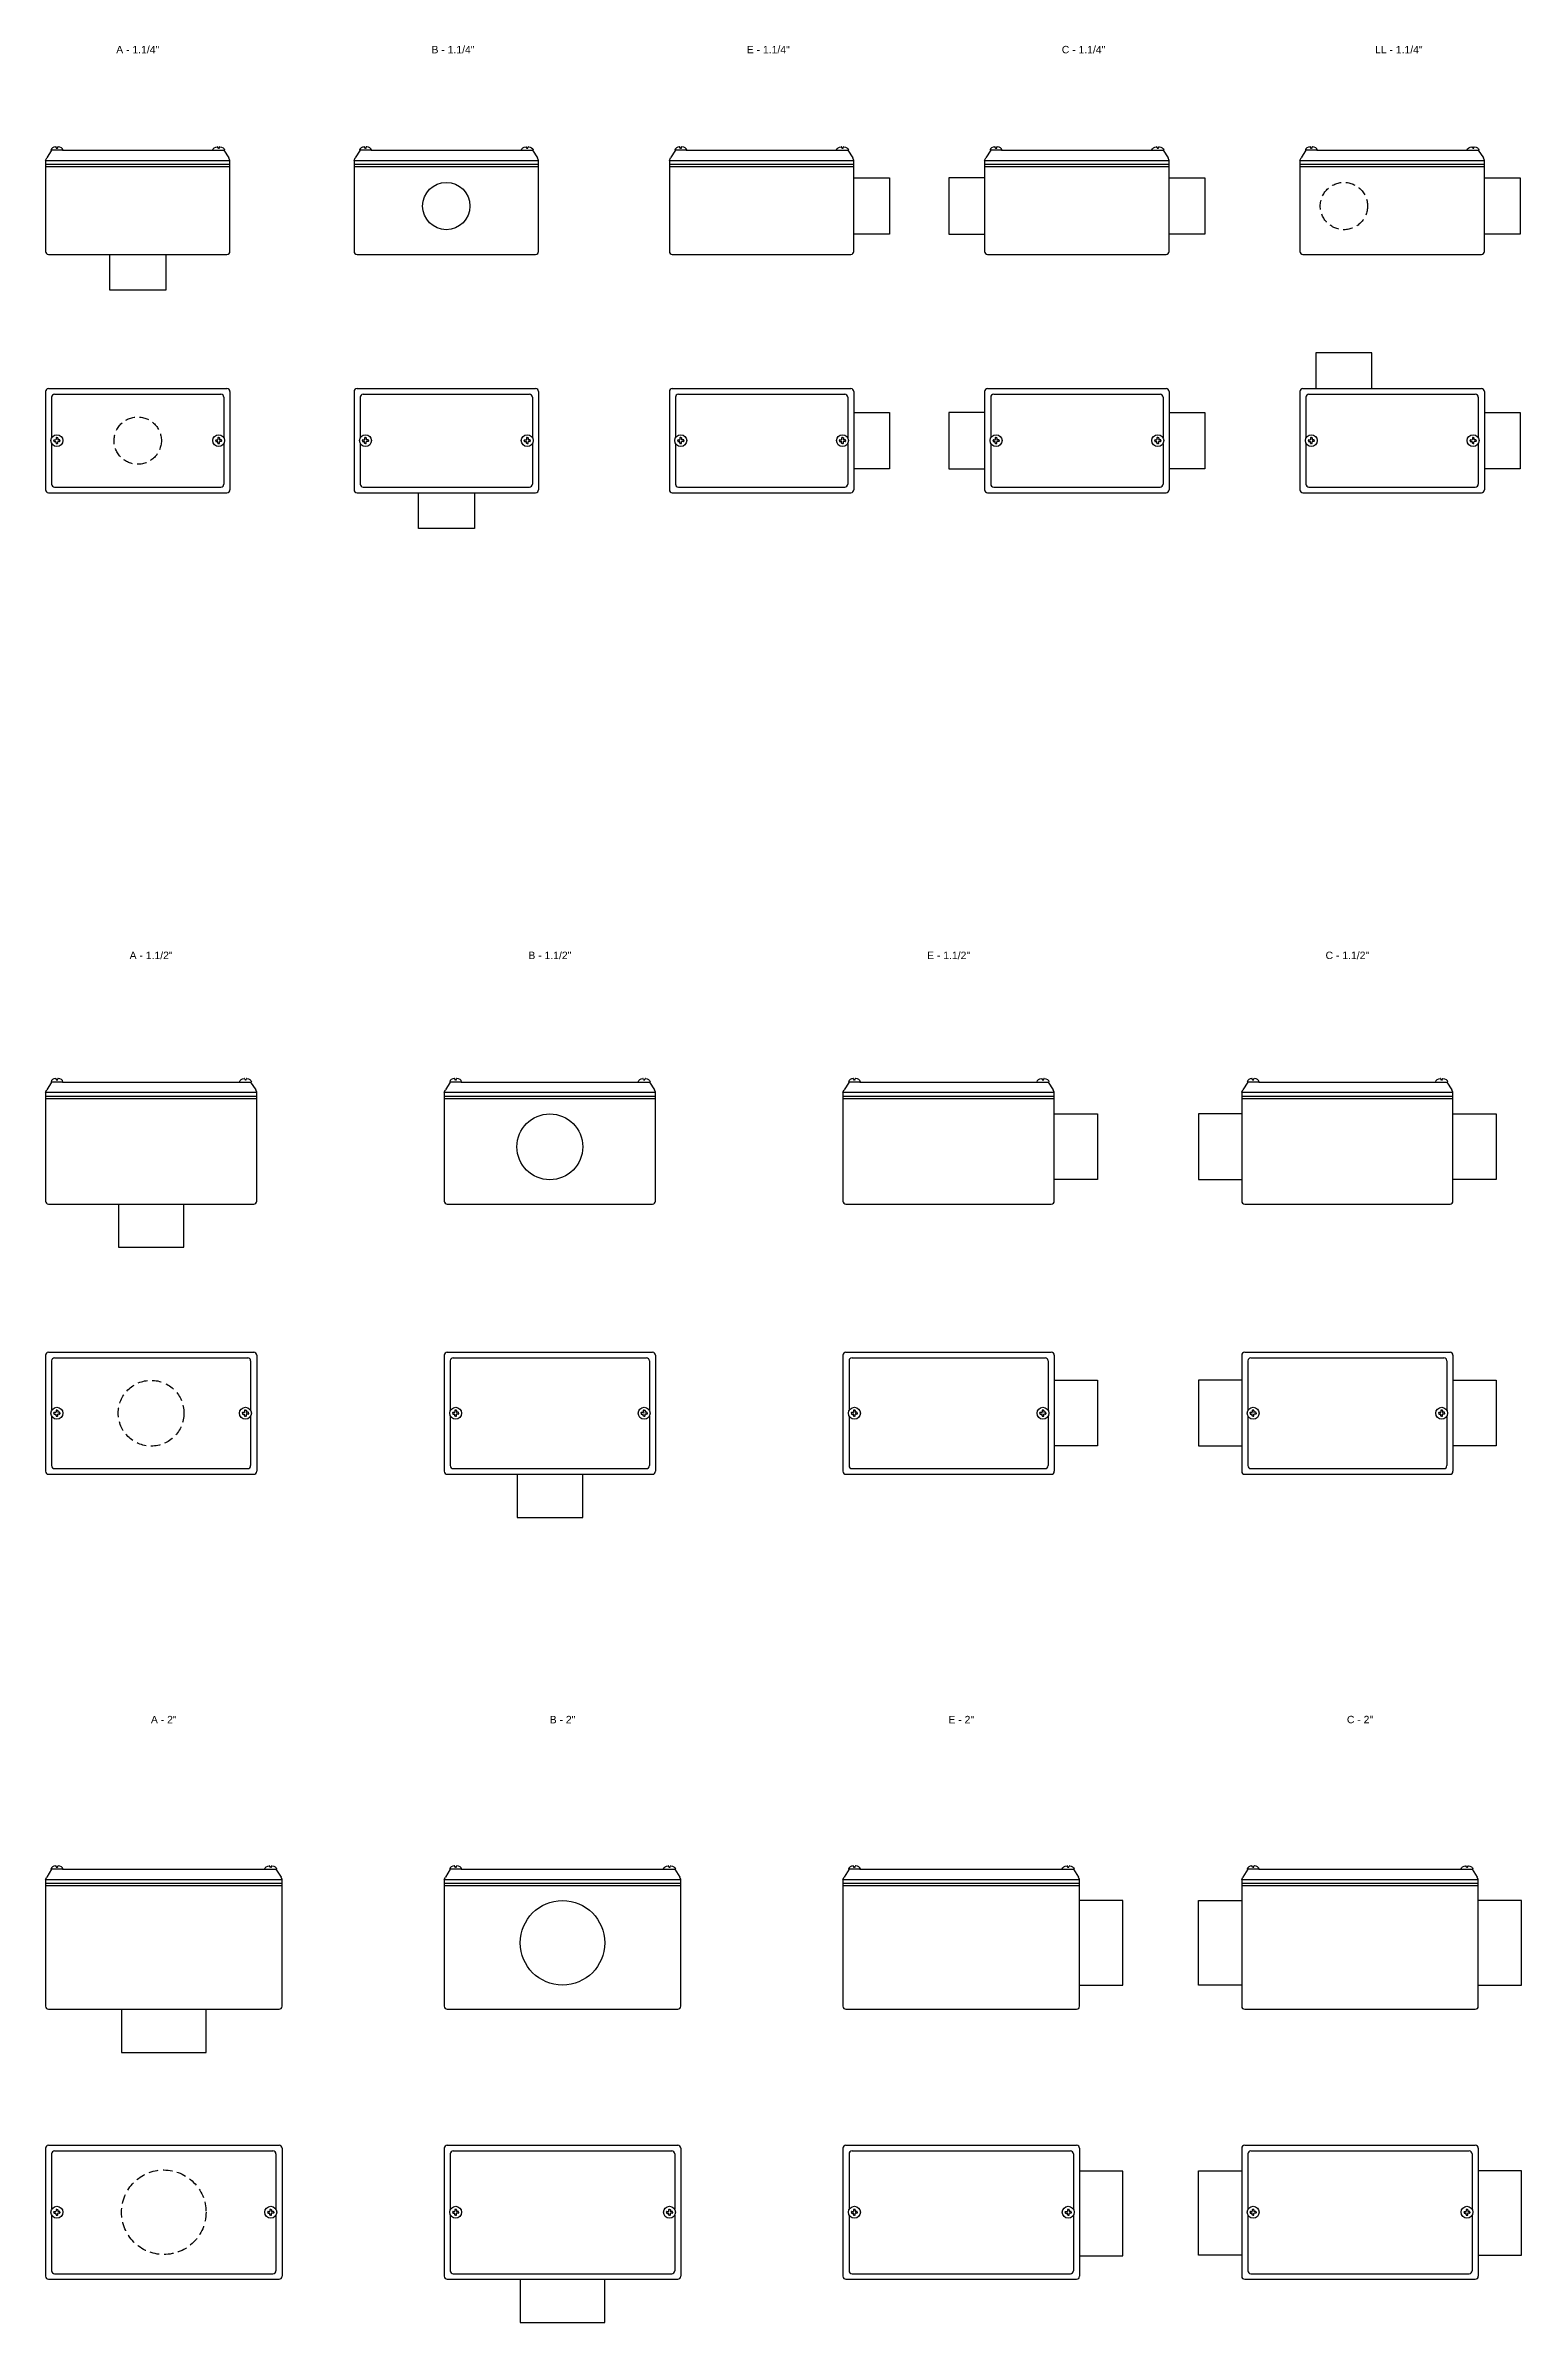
# Model space of a CAD drawing. Header units: millimetres. Extents: x -1637 to 3313, y 823 to 4086.
# Drawn here: x 177 to 1169, y 823 to 2353 of the extents above; entities that cross this region are included whole.
import ezdxf
from ezdxf.enums import TextEntityAlignment as Align

# ---------------------------------------------------------------- set-up
doc = ezdxf.new("R2010")
doc.units = ezdxf.units.MM
doc.linetypes.add('HIDDEN', pattern=[9.525, 6.35, -3.175])
doc.layers.add('CONDULETE', color=8, linetype='Continuous')
doc.layers.add('FURO VASADO', color=251, linetype='HIDDEN')
doc.styles.get("Standard").update_dxf_attribs({"font": 'arial.ttf'})

msp = doc.modelspace()

# ---------------------------------------------------------------- texts
at = {"color": 1}
for s, p in [('A - 1.1/4"', (239.2, 2347.8)), ('B - 1.1/4"', (451.1, 2347.8)), ('E - 1.1/4"', (663, 2347.8)), ('C - 1.1/4"', (874.9, 2347.8)), ('LL - 1.1/4"', (1086.8, 2347.8)), ('A - 1.1/2"', (248.2, 1739.3)), ('B - 1.1/2"', (516.2, 1739.3)), ('E - 1.1/2"', (784.2, 1739.3)), ('C - 1.1/2"', (1052.2, 1739.3))]:
    msp.add_text(s, height=5, dxfattribs=at).set_placement(p, align=Align.CENTER)
for s, p in [('A - 2"', (256.7, 1228.4)), ('B - 2"', (524.7, 1228.4)), ('E - 2"', (792.7, 1228.4)), ('C - 2"', (1060.7, 1228.4))]:
    msp.add_text(s, height=5, dxfattribs=at).set_placement(p, align=Align.MIDDLE)

# ---------------------------------------------------------------- linework, layer by layer
at = {"layer": 'CONDULETE'}
for p, q in [((181.3, 2282.7), (178, 2277.5)), ((188.6, 2282.7), (181.1, 2282.7)), ((184.3, 2284.3), (184.3, 2284.9)), ((184.9, 2284.1), (184.5, 2284.1)), ((184.9, 2284.1), (185.2, 2284.1)), ((185.4, 2284.3), (185.4, 2284.9)), ((188.6, 2282.7), (289.8, 2282.7)), ((289.8, 2282.7), (297.4, 2282.7)), ((293.1, 2284.3), (293, 2284.9)), ((293.6, 2284.1), (293.3, 2284.1)), ((293.6, 2284.1), (293.9, 2284.1)), ((294.1, 2284.3), (294.2, 2284.9)), ((297.1, 2282.7), (300.5, 2277.5)), ((388.7, 2282.7), (385.4, 2277.5)), ((396, 2282.7), (388.5, 2282.7)), ((391.7, 2284.3), (391.7, 2284.9)), ((392.3, 2284.1), (391.9, 2284.1)), ((392.3, 2284.1), (392.6, 2284.1)), ((392.8, 2284.3), (392.8, 2284.9)), ((396, 2282.7), (497.2, 2282.7)), ((497.2, 2282.7), (504.8, 2282.7)), ((500.5, 2284.3), (500.4, 2284.9)), ((501, 2284.1), (500.7, 2284.1)), ((501, 2284.1), (501.3, 2284.1)), ((501.5, 2284.3), (501.6, 2284.9)), ((504.5, 2282.7), (507.9, 2277.5)), ((600.6, 2282.7), (597.3, 2277.5)), ((607.9, 2282.7), (600.4, 2282.7)), ((603.6, 2284.3), (603.6, 2284.9)), ((604.2, 2284.1), (603.8, 2284.1)), ((604.2, 2284.1), (604.5, 2284.1)), ((604.7, 2284.3), (604.7, 2284.9)), ((607.9, 2282.7), (709.1, 2282.7)), ((709.1, 2282.7), (716.7, 2282.7)), ((712.4, 2284.3), (712.3, 2284.9)), ((712.9, 2284.1), (712.6, 2284.1)), ((712.9, 2284.1), (713.2, 2284.1)), ((713.4, 2284.3), (713.5, 2284.9)), ((716.4, 2282.7), (719.8, 2277.5)), ((812.5, 2282.7), (809.2, 2277.5)), ((819.8, 2282.7), (812.3, 2282.7)), ((815.5, 2284.3), (815.5, 2284.9)), ((816.1, 2284.1), (815.7, 2284.1)), ((816.1, 2284.1), (816.4, 2284.1)), ((816.6, 2284.3), (816.6, 2284.9)), ((819.8, 2282.7), (921, 2282.7)), ((921, 2282.7), (928.6, 2282.7)), ((924.3, 2284.3), (924.2, 2284.9)), ((924.8, 2284.1), (924.5, 2284.1)), ((924.8, 2284.1), (925.1, 2284.1)), ((925.3, 2284.3), (925.4, 2284.9)), ((928.3, 2282.7), (931.7, 2277.5)), ((1024.4, 2282.7), (1021.1, 2277.5)), ((1031.7, 2282.7), (1024.2, 2282.7)), ((1027.4, 2284.3), (1027.4, 2284.9)), ((1028, 2284.1), (1027.6, 2284.1)), ((1028, 2284.1), (1028.3, 2284.1)), ((1028.5, 2284.3), (1028.5, 2284.9)), ((1031.7, 2282.7), (1132.9, 2282.7)), ((1132.9, 2282.7), (1140.5, 2282.7)), ((1136.2, 2284.3), (1136.2, 2284.9)), ((1136.7, 2284.1), (1136.4, 2284.1)), ((1136.7, 2284.1), (1137, 2284.1)), ((1137.2, 2284.3), (1137.3, 2284.9)), ((1140.2, 2282.7), (1143.6, 2277.5)), ((177.2, 2275.8), (178, 2277.5)), ((177.2, 2275.8), (177.2, 2214.7)), ((177.2, 2275.8), (301.2, 2275.8)), ((177.2, 2273.3), (301.2, 2273.3)), ((177.2, 2271.7), (301.2, 2271.7)), ((301.2, 2275.8), (300.5, 2277.5)), ((301.2, 2214.7), (301.2, 2275.8)), ((384.6, 2275.8), (385.4, 2277.5)), ((384.6, 2275.8), (384.6, 2214.7)), ((384.6, 2275.8), (508.6, 2275.8)), ((384.6, 2273.3), (508.6, 2273.3)), ((384.6, 2271.7), (508.6, 2271.7)), ((508.6, 2275.8), (507.9, 2277.5)), ((508.6, 2214.7), (508.6, 2275.8)), ((596.5, 2275.8), (597.3, 2277.5)), ((596.5, 2275.8), (596.5, 2214.7)), ((596.5, 2275.8), (720.5, 2275.8)), ((596.5, 2273.3), (720.5, 2273.3)), ((596.5, 2271.7), (720.5, 2271.7)), ((720.5, 2275.8), (719.8, 2277.5)), ((720.5, 2214.7), (720.5, 2275.8)), ((720.5, 2264.1), (744.5, 2264.1)), ((744.5, 2264.1), (744.5, 2226.4)), ((808.4, 2264.1), (784.4, 2264.1)), ((784.4, 2264.1), (784.4, 2226.4)), ((808.4, 2275.8), (809.2, 2277.5)), ((808.4, 2275.8), (808.4, 2214.7)), ((808.4, 2275.8), (932.4, 2275.8)), ((808.4, 2273.3), (932.4, 2273.3)), ((808.4, 2271.7), (932.4, 2271.7)), ((932.4, 2275.8), (931.7, 2277.5)), ((932.4, 2214.7), (932.4, 2275.8)), ((932.4, 2264.1), (956.4, 2264.1)), ((956.4, 2264.1), (956.4, 2226.4)), ((1020.3, 2275.8), (1021.1, 2277.5)), ((1020.3, 2275.8), (1020.3, 2214.7)), ((1020.3, 2275.8), (1144.3, 2275.8)), ((1020.3, 2273.3), (1144.3, 2273.3)), ((1020.3, 2271.7), (1144.3, 2271.7)), ((1144.3, 2275.8), (1143.6, 2277.5)), ((1144.3, 2214.7), (1144.3, 2275.8)), ((1144.3, 2264.1), (1168.3, 2264.1)), ((1168.3, 2264.1), (1168.3, 2226.4)), ((744.5, 2226.4), (720.5, 2226.4)), ((784.4, 2226.4), (808.4, 2226.4)), ((956.4, 2226.4), (932.4, 2226.4)), ((1168.3, 2226.4), (1144.3, 2226.4)), ((179.2, 2212.7), (299.2, 2212.7)), ((220.4, 2188.7), (220.4, 2212.7)), ((258.1, 2212.7), (258.1, 2188.7)), ((386.6, 2212.7), (506.6, 2212.7)), ((598.5, 2212.7), (718.5, 2212.7)), ((810.4, 2212.7), (930.4, 2212.7)), ((1022.3, 2212.7), (1142.3, 2212.7)), ((258.1, 2188.7), (220.4, 2188.7)), ((1068.7, 2146.6), (1031, 2146.6)), ((1031, 2146.6), (1031, 2122.6)), ((1068.7, 2122.6), (1068.7, 2146.6)), ((177.2, 2120.6), (177.2, 2054.6)), ((179.2, 2122.6), (299.2, 2122.6)), ((181.3, 2116.8), (181.3, 2089.4)), ((183.3, 2118.8), (295.1, 2118.8)), ((297.1, 2116.8), (297.1, 2089.4)), ((301.2, 2120.6), (301.2, 2054.6)), ((384.6, 2120.6), (384.6, 2054.6)), ((386.6, 2122.6), (506.6, 2122.6)), ((388.7, 2116.8), (388.7, 2089.4)), ((390.7, 2118.8), (502.5, 2118.8)), ((504.5, 2116.8), (504.5, 2089.4)), ((508.6, 2120.6), (508.6, 2054.6)), ((596.5, 2120.6), (596.5, 2054.6)), ((598.5, 2122.6), (718.5, 2122.6)), ((600.6, 2116.8), (600.6, 2089.4)), ((602.6, 2118.8), (714.4, 2118.8)), ((716.4, 2116.8), (716.4, 2089.4)), ((720.5, 2120.6), (720.5, 2054.6)), ((808.4, 2120.6), (808.4, 2054.6)), ((810.4, 2122.6), (930.4, 2122.6)), ((812.5, 2116.8), (812.5, 2089.4)), ((814.5, 2118.8), (926.3, 2118.8)), ((928.3, 2116.8), (928.3, 2089.4)), ((932.4, 2120.6), (932.4, 2054.6)), ((1020.3, 2120.6), (1020.3, 2054.6)), ((1022.3, 2122.6), (1142.3, 2122.6)), ((1024.4, 2116.8), (1024.4, 2089.4)), ((1026.4, 2118.8), (1138.2, 2118.8)), ((1140.2, 2116.8), (1140.2, 2089.4)), ((1144.3, 2120.6), (1144.3, 2054.6)), ((720.5, 2106.4), (744.5, 2106.4)), ((744.5, 2106.4), (744.5, 2068.7)), ((808.4, 2106.4), (784.4, 2106.4)), ((784.4, 2106.4), (784.4, 2068.7)), ((932.4, 2106.4), (956.4, 2106.4)), ((956.4, 2106.4), (956.4, 2068.7)), ((1144.3, 2106.4), (1168.3, 2106.4)), ((1168.3, 2106.4), (1168.3, 2068.7)), ((181.3, 2085.7), (181.3, 2058.4)), ((181.3, 2085.7), (181.3, 2058.4)), ((182.9, 2087.6), (182.9, 2087.9)), ((182.9, 2087.6), (182.9, 2087.2)), ((183.1, 2088.1), (184.1, 2088.1)), ((183.1, 2087), (184.1, 2087)), ((184.3, 2089.4), (184.3, 2088.3)), ((184.3, 2085.8), (184.3, 2086.8)), ((184.9, 2089.6), (184.5, 2089.6)), ((184.9, 2085.6), (184.5, 2085.6)), ((184.9, 2089.6), (185.2, 2089.6)), ((184.9, 2085.6), (185.2, 2085.6)), ((185.4, 2089.4), (185.4, 2088.3)), ((185.4, 2085.8), (185.4, 2086.8)), ((186.6, 2088.1), (185.6, 2088.1)), ((186.6, 2087), (185.6, 2087)), ((186.8, 2087.6), (186.8, 2087.9)), ((186.8, 2087.6), (186.8, 2087.2)), ((291.6, 2087.6), (291.6, 2087.9)), ((291.6, 2087.6), (291.6, 2087.2)), ((291.8, 2088.1), (292.9, 2088.1)), ((291.8, 2087), (292.9, 2087)), ((293, 2089.4), (293, 2088.3)), ((293, 2085.8), (293, 2086.8)), ((293.6, 2089.6), (293.2, 2089.6)), ((293.6, 2085.6), (293.2, 2085.6)), ((293.6, 2089.6), (294, 2089.6)), ((293.6, 2085.6), (294, 2085.6)), ((294.2, 2089.4), (294.2, 2088.3)), ((294.2, 2085.8), (294.2, 2086.8)), ((295.4, 2088.1), (294.3, 2088.1)), ((295.4, 2087), (294.3, 2087)), ((295.6, 2087.6), (295.6, 2087.9)), ((295.6, 2087.6), (295.6, 2087.2)), ((297.1, 2085.7), (297.1, 2058.4)), ((297.1, 2085.7), (297.1, 2058.4)), ((388.7, 2085.7), (388.7, 2058.4)), ((388.7, 2085.7), (388.7, 2058.4)), ((390.3, 2087.6), (390.3, 2087.9)), ((390.3, 2087.6), (390.3, 2087.2)), ((390.5, 2088.1), (391.5, 2088.1)), ((390.5, 2087), (391.5, 2087)), ((391.7, 2089.4), (391.7, 2088.3)), ((391.7, 2085.8), (391.7, 2086.8)), ((392.3, 2089.6), (391.9, 2089.6)), ((392.3, 2085.6), (391.9, 2085.6)), ((392.3, 2089.6), (392.6, 2089.6)), ((392.3, 2085.6), (392.6, 2085.6)), ((392.8, 2089.4), (392.8, 2088.3)), ((392.8, 2085.8), (392.8, 2086.8)), ((394, 2088.1), (393, 2088.1)), ((394, 2087), (393, 2087)), ((394.2, 2087.6), (394.2, 2087.9)), ((394.2, 2087.6), (394.2, 2087.2)), ((499, 2087.6), (499, 2087.9)), ((499, 2087.6), (499, 2087.2)), ((499.2, 2088.1), (500.3, 2088.1)), ((499.2, 2087), (500.3, 2087)), ((500.4, 2089.4), (500.4, 2088.3)), ((500.4, 2085.8), (500.4, 2086.8)), ((501, 2089.6), (500.6, 2089.6)), ((501, 2085.6), (500.6, 2085.6)), ((501, 2089.6), (501.4, 2089.6)), ((501, 2085.6), (501.4, 2085.6)), ((501.6, 2089.4), (501.6, 2088.3)), ((501.6, 2085.8), (501.6, 2086.8)), ((502.8, 2088.1), (501.7, 2088.1)), ((502.8, 2087), (501.7, 2087)), ((503, 2087.6), (503, 2087.9)), ((503, 2087.6), (503, 2087.2)), ((504.5, 2085.7), (504.5, 2058.4)), ((504.5, 2085.7), (504.5, 2058.4)), ((600.6, 2085.7), (600.6, 2058.4)), ((600.6, 2085.7), (600.6, 2058.4)), ((602.2, 2087.6), (602.2, 2087.9)), ((602.2, 2087.6), (602.2, 2087.2)), ((602.4, 2088.1), (603.4, 2088.1)), ((602.4, 2087), (603.4, 2087)), ((603.6, 2089.4), (603.6, 2088.3)), ((603.6, 2085.8), (603.6, 2086.8)), ((604.2, 2089.6), (603.8, 2089.6)), ((604.2, 2085.6), (603.8, 2085.6)), ((604.2, 2089.6), (604.5, 2089.6)), ((604.2, 2085.6), (604.5, 2085.6)), ((604.7, 2089.4), (604.7, 2088.3)), ((604.7, 2085.8), (604.7, 2086.8)), ((606, 2088.1), (604.9, 2088.1)), ((606, 2087), (604.9, 2087)), ((606.2, 2087.6), (606.2, 2087.9)), ((606.2, 2087.6), (606.2, 2087.2)), ((710.9, 2087.6), (710.9, 2087.9)), ((710.9, 2087.6), (710.9, 2087.2)), ((711.1, 2088.1), (712.2, 2088.1)), ((711.1, 2087), (712.2, 2087)), ((712.3, 2089.4), (712.3, 2088.3)), ((712.3, 2085.8), (712.3, 2086.8)), ((712.9, 2089.6), (712.5, 2089.6)), ((712.9, 2085.6), (712.5, 2085.6)), ((712.9, 2089.6), (713.3, 2089.6)), ((712.9, 2085.6), (713.3, 2085.6)), ((713.5, 2089.4), (713.5, 2088.3)), ((713.5, 2085.8), (713.5, 2086.8)), ((714.7, 2088.1), (713.6, 2088.1)), ((714.7, 2087), (713.6, 2087)), ((714.9, 2087.6), (714.9, 2087.9)), ((714.9, 2087.6), (714.9, 2087.2)), ((716.4, 2085.7), (716.4, 2058.4)), ((716.4, 2085.7), (716.4, 2058.4)), ((812.5, 2085.7), (812.5, 2058.4)), ((812.5, 2085.7), (812.5, 2058.4)), ((814.1, 2087.6), (814.1, 2087.9)), ((814.1, 2087.6), (814.1, 2087.2)), ((814.3, 2088.1), (815.3, 2088.1)), ((814.3, 2087), (815.3, 2087)), ((815.5, 2089.4), (815.5, 2088.3)), ((815.5, 2085.8), (815.5, 2086.8)), ((816.1, 2089.6), (815.7, 2089.6)), ((816.1, 2085.6), (815.7, 2085.6)), ((816.1, 2089.6), (816.4, 2089.6)), ((816.1, 2085.6), (816.4, 2085.6)), ((816.6, 2089.4), (816.6, 2088.3)), ((816.6, 2085.8), (816.6, 2086.8)), ((817.9, 2088.1), (816.8, 2088.1)), ((817.9, 2087), (816.8, 2087)), ((818.1, 2087.6), (818.1, 2087.9)), ((818.1, 2087.6), (818.1, 2087.2)), ((922.8, 2087.6), (922.8, 2087.9)), ((922.8, 2087.6), (922.8, 2087.2)), ((923, 2088.1), (924.1, 2088.1)), ((923, 2087), (924.1, 2087)), ((924.2, 2089.4), (924.2, 2088.3)), ((924.2, 2085.8), (924.2, 2086.8)), ((924.8, 2089.6), (924.4, 2089.6)), ((924.8, 2085.6), (924.4, 2085.6)), ((924.8, 2089.6), (925.2, 2089.6)), ((924.8, 2085.6), (925.2, 2085.6)), ((925.4, 2089.4), (925.4, 2088.3)), ((925.4, 2085.8), (925.4, 2086.8)), ((926.6, 2088.1), (925.5, 2088.1)), ((926.6, 2087), (925.5, 2087)), ((926.8, 2087.6), (926.8, 2087.9)), ((926.8, 2087.6), (926.8, 2087.2)), ((928.3, 2085.7), (928.3, 2058.4)), ((928.3, 2085.7), (928.3, 2058.4)), ((1024.4, 2085.7), (1024.4, 2058.4)), ((1024.4, 2085.7), (1024.4, 2058.4)), ((1026, 2087.6), (1026, 2087.9)), ((1026, 2087.6), (1026, 2087.2)), ((1026.2, 2088.1), (1027.2, 2088.1)), ((1026.2, 2087), (1027.2, 2087)), ((1027.4, 2089.4), (1027.4, 2088.3)), ((1027.4, 2085.8), (1027.4, 2086.8)), ((1028, 2089.6), (1027.6, 2089.6)), ((1028, 2085.6), (1027.6, 2085.6)), ((1028, 2089.6), (1028.3, 2089.6)), ((1028, 2085.6), (1028.3, 2085.6)), ((1028.5, 2089.4), (1028.5, 2088.3)), ((1028.5, 2085.8), (1028.5, 2086.8)), ((1029.8, 2088.1), (1028.7, 2088.1)), ((1029.8, 2087), (1028.7, 2087)), ((1030, 2087.6), (1030, 2087.9)), ((1030, 2087.6), (1030, 2087.2)), ((1134.7, 2087.6), (1134.7, 2087.9)), ((1134.7, 2087.6), (1134.7, 2087.2)), ((1134.9, 2088.1), (1136, 2088.1)), ((1134.9, 2087), (1136, 2087)), ((1136.2, 2089.4), (1136.2, 2088.3)), ((1136.2, 2085.8), (1136.2, 2086.8)), ((1136.7, 2089.6), (1136.4, 2089.6)), ((1136.7, 2085.6), (1136.4, 2085.6)), ((1136.7, 2089.6), (1137.1, 2089.6)), ((1136.7, 2085.6), (1137.1, 2085.6)), ((1137.3, 2089.4), (1137.3, 2088.3)), ((1137.3, 2085.8), (1137.3, 2086.8)), ((1138.5, 2088.1), (1137.5, 2088.1)), ((1138.5, 2087), (1137.5, 2087)), ((1138.7, 2087.6), (1138.7, 2087.9)), ((1138.7, 2087.6), (1138.7, 2087.2)), ((1140.2, 2085.7), (1140.2, 2058.4)), ((1140.2, 2085.7), (1140.2, 2058.4)), ((744.5, 2068.7), (720.5, 2068.7)), ((784.4, 2068.7), (808.4, 2068.7)), ((956.4, 2068.7), (932.4, 2068.7)), ((1168.3, 2068.7), (1144.3, 2068.7)), ((179.2, 2052.6), (299.2, 2052.6)), ((183.3, 2056.4), (295.1, 2056.4)), ((386.6, 2052.6), (506.6, 2052.6)), ((390.7, 2056.4), (502.5, 2056.4)), ((427.8, 2028.6), (427.8, 2052.6)), ((465.5, 2052.6), (465.5, 2028.6)), ((598.5, 2052.6), (718.5, 2052.6)), ((602.6, 2056.4), (714.4, 2056.4)), ((810.4, 2052.6), (930.4, 2052.6)), ((814.5, 2056.4), (926.3, 2056.4)), ((1022.3, 2052.6), (1142.3, 2052.6)), ((1026.4, 2056.4), (1138.2, 2056.4)), ((465.5, 2028.6), (427.8, 2028.6)), ((181.3, 1656.7), (178, 1651.4)), ((188.6, 1656.7), (181.1, 1656.7)), ((184.3, 1658.3), (184.3, 1658.8)), ((184.9, 1658.1), (184.5, 1658.1)), ((184.9, 1658.1), (185.2, 1658.1)), ((185.4, 1658.3), (185.4, 1658.8)), ((188.6, 1656.7), (307.8, 1656.7)), ((307.8, 1656.7), (315.4, 1656.7)), ((311.1, 1658.3), (311, 1658.8)), ((311.6, 1658.1), (311.3, 1658.1)), ((311.6, 1658.1), (311.9, 1658.1)), ((312.1, 1658.3), (312.2, 1658.8)), ((315.1, 1656.7), (318.5, 1651.4)), ((449.3, 1656.7), (446, 1651.4)), ((456.6, 1656.7), (449.1, 1656.7)), ((452.3, 1658.3), (452.3, 1658.8)), ((452.9, 1658.1), (452.5, 1658.1)), ((452.9, 1658.1), (453.2, 1658.1)), ((453.4, 1658.3), (453.4, 1658.8)), ((456.6, 1656.7), (575.8, 1656.7)), ((575.8, 1656.7), (583.4, 1656.7)), ((579.1, 1658.3), (579, 1658.8)), ((579.6, 1658.1), (579.3, 1658.1)), ((579.6, 1658.1), (579.9, 1658.1)), ((580.1, 1658.3), (580.2, 1658.8)), ((583.1, 1656.7), (586.5, 1651.4)), ((717.3, 1656.7), (714, 1651.4)), ((724.6, 1656.7), (717.1, 1656.7)), ((720.3, 1658.3), (720.3, 1658.8)), ((720.9, 1658.1), (720.5, 1658.1)), ((720.9, 1658.1), (721.2, 1658.1)), ((721.4, 1658.3), (721.4, 1658.8)), ((724.6, 1656.7), (843.8, 1656.7)), ((843.8, 1656.7), (851.4, 1656.7)), ((847.1, 1658.3), (847, 1658.8)), ((847.6, 1658.1), (847.3, 1658.1)), ((847.6, 1658.1), (847.9, 1658.1)), ((848.1, 1658.3), (848.2, 1658.8)), ((851.1, 1656.7), (854.5, 1651.4)), ((985.3, 1656.7), (982, 1651.4)), ((992.6, 1656.7), (985.1, 1656.7)), ((988.3, 1658.3), (988.3, 1658.8)), ((988.9, 1658.1), (988.5, 1658.1)), ((988.9, 1658.1), (989.2, 1658.1)), ((989.4, 1658.3), (989.4, 1658.8)), ((992.6, 1656.7), (1111.8, 1656.7)), ((1111.8, 1656.7), (1119.4, 1656.7)), ((1115.1, 1658.3), (1115, 1658.8)), ((1115.6, 1658.1), (1115.3, 1658.1)), ((1115.6, 1658.1), (1115.9, 1658.1)), ((1116.1, 1658.3), (1116.2, 1658.8)), ((1119.1, 1656.7), (1122.5, 1651.4)), ((177.2, 1649.8), (178, 1651.4)), ((177.2, 1649.8), (177.2, 1576.7)), ((177.2, 1649.8), (319.2, 1649.8)), ((177.2, 1647.3), (319.2, 1647.3)), ((177.2, 1645.7), (319.2, 1645.7)), ((319.2, 1649.8), (318.5, 1651.4)), ((319.2, 1576.7), (319.2, 1649.8)), ((445.2, 1649.8), (446, 1651.4)), ((445.2, 1649.8), (445.2, 1576.7)), ((445.2, 1649.8), (587.2, 1649.8)), ((445.2, 1647.3), (587.2, 1647.3)), ((445.2, 1645.7), (587.2, 1645.7)), ((587.2, 1649.8), (586.5, 1651.4)), ((587.2, 1576.7), (587.2, 1649.8)), ((713.2, 1649.8), (714, 1651.4)), ((713.2, 1649.8), (713.2, 1576.7)), ((713.2, 1649.8), (855.2, 1649.8)), ((713.2, 1647.3), (855.2, 1647.3)), ((713.2, 1645.7), (855.2, 1645.7)), ((855.2, 1649.8), (854.5, 1651.4)), ((855.2, 1576.7), (855.2, 1649.8)), ((981.2, 1649.8), (982, 1651.4)), ((981.2, 1649.8), (981.2, 1576.7)), ((981.2, 1649.8), (1123.2, 1649.8)), ((981.2, 1647.3), (1123.2, 1647.3)), ((981.2, 1645.7), (1123.2, 1645.7)), ((1123.2, 1649.8), (1122.5, 1651.4)), ((1123.2, 1576.7), (1123.2, 1649.8)), ((855.2, 1635.3), (884.2, 1635.3)), ((884.2, 1635.3), (884.2, 1591.2)), ((981.2, 1635.3), (952.2, 1635.3)), ((952.2, 1635.3), (952.2, 1591.2)), ((1123.2, 1635.3), (1152.2, 1635.3)), ((1152.2, 1635.3), (1152.2, 1591.2)), ((884.2, 1591.2), (855.2, 1591.2)), ((952.2, 1591.2), (981.2, 1591.2)), ((1152.2, 1591.2), (1123.2, 1591.2)), ((179.2, 1574.7), (317.2, 1574.7)), ((226.2, 1574.7), (226.2, 1545.7)), ((270.3, 1545.7), (270.3, 1574.7)), ((447.2, 1574.7), (585.2, 1574.7)), ((715.2, 1574.7), (853.2, 1574.7)), ((983.2, 1574.7), (1121.2, 1574.7)), ((226.2, 1545.7), (270.3, 1545.7)), ((177.2, 1473.2), (177.2, 1395.2)), ((179.2, 1475.2), (317.2, 1475.2)), ((181.3, 1469.4), (181.3, 1436.1)), ((183.3, 1471.4), (313.1, 1471.4)), ((315.1, 1469.4), (315.1, 1436.1)), ((319.2, 1473.2), (319.2, 1395.2)), ((445.2, 1473.2), (445.2, 1395.2)), ((447.2, 1475.2), (585.2, 1475.2)), ((449.3, 1469.4), (449.3, 1436.1)), ((451.3, 1471.4), (581.1, 1471.4)), ((583.1, 1469.4), (583.1, 1436.1)), ((587.2, 1473.2), (587.2, 1395.2)), ((713.2, 1473.2), (713.2, 1395.2)), ((715.2, 1475.2), (853.2, 1475.2)), ((717.3, 1469.4), (717.3, 1436.1)), ((719.3, 1471.4), (849.1, 1471.4)), ((851.1, 1469.4), (851.1, 1436.1)), ((855.2, 1473.2), (855.2, 1395.2)), ((981.2, 1473.2), (981.2, 1395.2)), ((983.2, 1475.2), (1121.2, 1475.2)), ((985.3, 1469.4), (985.3, 1436.1)), ((987.3, 1471.4), (1117.1, 1471.4)), ((1119.1, 1469.4), (1119.1, 1436.1)), ((1123.2, 1473.2), (1123.2, 1395.2)), ((855.2, 1456.3), (884.2, 1456.3)), ((884.2, 1456.3), (884.2, 1412.2)), ((981.2, 1456.3), (952.2, 1456.3)), ((952.2, 1456.3), (952.2, 1412.2)), ((1123.2, 1456.3), (1152.2, 1456.3)), ((1152.2, 1456.3), (1152.2, 1412.2)), ((181.3, 1432.3), (181.3, 1399)), ((181.3, 1426.3), (181.3, 1399)), ((182.9, 1434.2), (182.9, 1434.6)), ((182.9, 1434.2), (182.9, 1433.8)), ((183.1, 1434.8), (184.1, 1434.8)), ((183.1, 1433.6), (184.1, 1433.6)), ((184.3, 1436), (184.3, 1434.9)), ((184.3, 1432.4), (184.3, 1433.5)), ((184.9, 1436.2), (184.5, 1436.2)), ((184.9, 1432.2), (184.5, 1432.2)), ((184.9, 1436.2), (185.2, 1436.2)), ((184.9, 1432.2), (185.2, 1432.2)), ((185.4, 1436), (185.4, 1434.9)), ((185.4, 1432.4), (185.4, 1433.5)), ((186.6, 1434.8), (185.6, 1434.8)), ((186.6, 1433.6), (185.6, 1433.6)), ((186.8, 1434.2), (186.8, 1434.6)), ((186.8, 1434.2), (186.8, 1433.8)), ((309.6, 1434.2), (309.6, 1434.6)), ((309.6, 1434.2), (309.6, 1433.8)), ((309.8, 1434.8), (310.9, 1434.8)), ((309.8, 1433.6), (310.9, 1433.6)), ((311, 1436), (311, 1434.9)), ((311, 1432.4), (311, 1433.5)), ((311.6, 1436.2), (311.2, 1436.2)), ((311.6, 1432.2), (311.2, 1432.2)), ((311.6, 1436.2), (312, 1436.2)), ((311.6, 1432.2), (312, 1432.2)), ((312.2, 1436), (312.2, 1434.9)), ((312.2, 1432.4), (312.2, 1433.5)), ((313.4, 1434.8), (312.3, 1434.8)), ((313.4, 1433.6), (312.3, 1433.6)), ((313.6, 1434.2), (313.6, 1434.6)), ((313.6, 1434.2), (313.6, 1433.8)), ((315.1, 1432.3), (315.1, 1399)), ((315.1, 1426.3), (315.1, 1399)), ((449.3, 1432.3), (449.3, 1399)), ((449.3, 1426.3), (449.3, 1399)), ((450.9, 1434.2), (450.9, 1434.6)), ((450.9, 1434.2), (450.9, 1433.8)), ((451.1, 1434.8), (452.1, 1434.8)), ((451.1, 1433.6), (452.1, 1433.6)), ((452.3, 1436), (452.3, 1434.9)), ((452.3, 1432.4), (452.3, 1433.5)), ((452.9, 1436.2), (452.5, 1436.2)), ((452.9, 1432.2), (452.5, 1432.2)), ((452.9, 1436.2), (453.2, 1436.2)), ((452.9, 1432.2), (453.2, 1432.2)), ((453.4, 1436), (453.4, 1434.9)), ((453.4, 1432.4), (453.4, 1433.5)), ((454.6, 1434.8), (453.6, 1434.8)), ((454.6, 1433.6), (453.6, 1433.6)), ((454.8, 1434.2), (454.8, 1434.6)), ((454.8, 1434.2), (454.8, 1433.8)), ((577.6, 1434.2), (577.6, 1434.6)), ((577.6, 1434.2), (577.6, 1433.8)), ((577.8, 1434.8), (578.9, 1434.8)), ((577.8, 1433.6), (578.9, 1433.6)), ((579, 1436), (579, 1434.9)), ((579, 1432.4), (579, 1433.5)), ((579.6, 1436.2), (579.2, 1436.2)), ((579.6, 1432.2), (579.2, 1432.2)), ((579.6, 1436.2), (580, 1436.2)), ((579.6, 1432.2), (580, 1432.2)), ((580.2, 1436), (580.2, 1434.9)), ((580.2, 1432.4), (580.2, 1433.5)), ((581.4, 1434.8), (580.3, 1434.8)), ((581.4, 1433.6), (580.3, 1433.6)), ((581.6, 1434.2), (581.6, 1434.6)), ((581.6, 1434.2), (581.6, 1433.8)), ((583.1, 1432.3), (583.1, 1399)), ((583.1, 1426.3), (583.1, 1399)), ((717.3, 1432.3), (717.3, 1399)), ((717.3, 1426.3), (717.3, 1399)), ((718.9, 1434.2), (718.9, 1434.6)), ((718.9, 1434.2), (718.9, 1433.8)), ((719.1, 1434.8), (720.1, 1434.8)), ((719.1, 1433.6), (720.1, 1433.6)), ((720.3, 1436), (720.3, 1434.9)), ((720.3, 1432.4), (720.3, 1433.5)), ((720.9, 1436.2), (720.5, 1436.2)), ((720.9, 1432.2), (720.5, 1432.2)), ((720.9, 1436.2), (721.2, 1436.2)), ((720.9, 1432.2), (721.2, 1432.2)), ((721.4, 1436), (721.4, 1434.9)), ((721.4, 1432.4), (721.4, 1433.5)), ((722.6, 1434.8), (721.6, 1434.8)), ((722.6, 1433.6), (721.6, 1433.6)), ((722.8, 1434.2), (722.8, 1434.6)), ((722.8, 1434.2), (722.8, 1433.8)), ((845.6, 1434.2), (845.6, 1434.6)), ((845.6, 1434.2), (845.6, 1433.8)), ((845.8, 1434.8), (846.9, 1434.8)), ((845.8, 1433.6), (846.9, 1433.6)), ((847, 1436), (847, 1434.9)), ((847, 1432.4), (847, 1433.5)), ((847.6, 1436.2), (847.2, 1436.2)), ((847.6, 1432.2), (847.2, 1432.2)), ((847.6, 1436.2), (848, 1436.2)), ((847.6, 1432.2), (848, 1432.2)), ((848.2, 1436), (848.2, 1434.9)), ((848.2, 1432.4), (848.2, 1433.5)), ((849.4, 1434.8), (848.3, 1434.8)), ((849.4, 1433.6), (848.3, 1433.6)), ((849.6, 1434.2), (849.6, 1434.6)), ((849.6, 1434.2), (849.6, 1433.8)), ((851.1, 1432.3), (851.1, 1399)), ((851.1, 1426.3), (851.1, 1399)), ((985.3, 1432.3), (985.3, 1399)), ((985.3, 1426.3), (985.3, 1399)), ((986.9, 1434.2), (986.9, 1434.6)), ((986.9, 1434.2), (986.9, 1433.8)), ((987.1, 1434.8), (988.1, 1434.8)), ((987.1, 1433.6), (988.1, 1433.6)), ((988.3, 1436), (988.3, 1434.9)), ((988.3, 1432.4), (988.3, 1433.5)), ((988.9, 1436.2), (988.5, 1436.2)), ((988.9, 1432.2), (988.5, 1432.2)), ((988.9, 1436.2), (989.2, 1436.2)), ((988.9, 1432.2), (989.2, 1432.2)), ((989.4, 1436), (989.4, 1434.9)), ((989.4, 1432.4), (989.4, 1433.5)), ((990.6, 1434.8), (989.6, 1434.8)), ((990.6, 1433.6), (989.6, 1433.6)), ((990.8, 1434.2), (990.8, 1434.6)), ((990.8, 1434.2), (990.8, 1433.8)), ((1113.6, 1434.2), (1113.6, 1434.6)), ((1113.6, 1434.2), (1113.6, 1433.8)), ((1113.8, 1434.8), (1114.9, 1434.8)), ((1113.8, 1433.6), (1114.9, 1433.6)), ((1115, 1436), (1115, 1434.9)), ((1115, 1432.4), (1115, 1433.5)), ((1115.6, 1436.2), (1115.2, 1436.2)), ((1115.6, 1432.2), (1115.2, 1432.2)), ((1115.6, 1436.2), (1116, 1436.2)), ((1115.6, 1432.2), (1116, 1432.2)), ((1116.2, 1436), (1116.2, 1434.9)), ((1116.2, 1432.4), (1116.2, 1433.5)), ((1117.4, 1434.8), (1116.3, 1434.8)), ((1117.4, 1433.6), (1116.3, 1433.6)), ((1117.6, 1434.2), (1117.6, 1434.6)), ((1117.6, 1434.2), (1117.6, 1433.8)), ((1119.1, 1432.3), (1119.1, 1399)), ((1119.1, 1426.3), (1119.1, 1399)), ((884.2, 1412.2), (855.2, 1412.2)), ((952.2, 1412.2), (981.2, 1412.2)), ((1152.2, 1412.2), (1123.2, 1412.2)), ((179.2, 1393.2), (317.2, 1393.2)), ((183.3, 1397), (313.1, 1397)), ((447.2, 1393.2), (585.2, 1393.2)), ((451.3, 1397), (581.1, 1397)), ((494.2, 1393.2), (494.2, 1364.2)), ((538.3, 1364.2), (538.3, 1393.2)), ((715.2, 1393.2), (853.2, 1393.2)), ((719.3, 1397), (849.1, 1397)), ((983.2, 1393.2), (1121.2, 1393.2)), ((987.3, 1397), (1117.1, 1397)), ((494.2, 1364.2), (538.3, 1364.2)), ((177.2, 1120.9), (178, 1122.6)), ((177.2, 1120.9), (177.2, 1035.8)), ((177.2, 1120.9), (336.2, 1120.9)), ((177.2, 1118.5), (336.2, 1118.5)), ((177.2, 1116.8), (336.2, 1116.8)), ((181.3, 1127.8), (178, 1122.6)), ((188.6, 1127.8), (181.1, 1127.8)), ((184.3, 1129.4), (184.3, 1130)), ((184.9, 1129.2), (184.5, 1129.2)), ((184.9, 1129.2), (185.2, 1129.2)), ((185.4, 1129.4), (185.4, 1130)), ((188.6, 1127.8), (324.8, 1127.8)), ((324.8, 1127.8), (332.4, 1127.8)), ((328.1, 1129.4), (328, 1130)), ((328.6, 1129.2), (328.3, 1129.2)), ((328.6, 1129.2), (328.9, 1129.2)), ((329.1, 1129.4), (329.2, 1130)), ((332.1, 1127.8), (335.5, 1122.6)), ((336.2, 1120.9), (335.5, 1122.6)), ((336.2, 1035.8), (336.2, 1120.9)), ((445.2, 1120.9), (446, 1122.6)), ((445.2, 1120.9), (445.2, 1035.8)), ((445.2, 1120.9), (604.2, 1120.9)), ((445.2, 1118.5), (604.2, 1118.5)), ((445.2, 1116.8), (604.2, 1116.8)), ((449.3, 1127.8), (446, 1122.6)), ((456.6, 1127.8), (449.1, 1127.8)), ((452.3, 1129.4), (452.3, 1130)), ((452.9, 1129.2), (452.5, 1129.2)), ((452.9, 1129.2), (453.2, 1129.2)), ((453.4, 1129.4), (453.4, 1130)), ((456.6, 1127.8), (592.8, 1127.8)), ((592.8, 1127.8), (600.4, 1127.8)), ((596.1, 1129.4), (596, 1130)), ((596.6, 1129.2), (596.3, 1129.2)), ((596.6, 1129.2), (596.9, 1129.2)), ((597.1, 1129.4), (597.2, 1130)), ((600.1, 1127.8), (603.5, 1122.6)), ((604.2, 1120.9), (603.5, 1122.6)), ((604.2, 1035.8), (604.2, 1120.9)), ((713.2, 1120.9), (714, 1122.6)), ((713.2, 1120.9), (713.2, 1035.8)), ((713.2, 1120.9), (872.2, 1120.9)), ((713.2, 1118.5), (872.2, 1118.5)), ((713.2, 1116.8), (872.2, 1116.8)), ((717.3, 1127.8), (714, 1122.6)), ((724.6, 1127.8), (717.1, 1127.8)), ((720.3, 1129.4), (720.3, 1130)), ((720.9, 1129.2), (720.5, 1129.2)), ((720.9, 1129.2), (721.2, 1129.2)), ((721.4, 1129.4), (721.4, 1130)), ((724.6, 1127.8), (860.8, 1127.8)), ((860.8, 1127.8), (868.4, 1127.8)), ((864.1, 1129.4), (864, 1130)), ((864.6, 1129.2), (864.3, 1129.2)), ((864.6, 1129.2), (864.9, 1129.2)), ((865.1, 1129.4), (865.2, 1130)), ((868.1, 1127.8), (871.5, 1122.6)), ((872.2, 1120.9), (871.5, 1122.6)), ((872.2, 1035.8), (872.2, 1120.9)), ((981.2, 1120.9), (982, 1122.6)), ((981.2, 1120.9), (981.2, 1035.8)), ((981.2, 1120.9), (1140.2, 1120.9)), ((981.2, 1118.5), (1140.2, 1118.5)), ((981.2, 1116.8), (1140.2, 1116.8)), ((985.3, 1127.8), (982, 1122.6)), ((992.6, 1127.8), (985.1, 1127.8)), ((988.3, 1129.4), (988.3, 1130)), ((988.9, 1129.2), (988.5, 1129.2)), ((988.9, 1129.2), (989.2, 1129.2)), ((989.4, 1129.4), (989.4, 1130)), ((992.6, 1127.8), (1128.8, 1127.8)), ((1128.8, 1127.8), (1136.4, 1127.8)), ((1132.1, 1129.4), (1132, 1130)), ((1132.6, 1129.2), (1132.3, 1129.2)), ((1132.6, 1129.2), (1132.9, 1129.2)), ((1133.1, 1129.4), (1133.2, 1130)), ((1136.1, 1127.8), (1139.5, 1122.6)), ((1140.2, 1120.9), (1139.5, 1122.6)), ((1140.2, 1035.8), (1140.2, 1120.9)), ((901.2, 1106.8), (872.2, 1106.8)), ((901.2, 1050), (901.2, 1106.8)), ((952.2, 1050), (952.2, 1106.8)), ((952.2, 1106.8), (981.2, 1106.8)), ((1169.2, 1106.8), (1140.2, 1106.8)), ((1169.2, 1050), (1169.2, 1106.8)), ((872.2, 1050), (901.2, 1050)), ((981.2, 1050), (952.2, 1050)), ((1140.2, 1050), (1169.2, 1050)), ((179.2, 1033.8), (334.2, 1033.8)), ((228.3, 1033.8), (228.3, 1004.8)), ((285.1, 1004.8), (285.1, 1033.8)), ((447.2, 1033.8), (602.2, 1033.8)), ((715.2, 1033.8), (870.2, 1033.8)), ((983.2, 1033.8), (1138.2, 1033.8)), ((228.3, 1004.8), (285.1, 1004.8)), ((177.2, 940.4), (177.2, 854.4)), ((179.2, 942.4), (334.2, 942.4)), ((181.3, 936.6), (181.3, 899.2)), ((183.3, 938.6), (330.1, 938.6)), ((332.1, 936.6), (332.1, 899.2)), ((336.2, 940.4), (336.2, 854.4)), ((445.2, 940.4), (445.2, 854.4)), ((447.2, 942.4), (602.2, 942.4)), ((449.3, 936.6), (449.3, 899.2)), ((451.3, 938.6), (598.1, 938.6)), ((600.1, 936.6), (600.1, 899.2)), ((604.2, 940.4), (604.2, 854.4)), ((713.2, 940.4), (713.2, 854.4)), ((715.2, 942.4), (870.2, 942.4)), ((717.3, 936.6), (717.3, 899.2)), ((719.3, 938.6), (866.1, 938.6)), ((868.1, 936.6), (868.1, 899.2)), ((872.2, 940.4), (872.2, 854.4)), ((981.2, 940.4), (981.2, 854.4)), ((983.2, 942.4), (1138.2, 942.4)), ((985.3, 936.6), (985.3, 899.2)), ((987.3, 938.6), (1134.1, 938.6)), ((1136.1, 936.6), (1136.1, 899.2)), ((1140.2, 940.4), (1140.2, 854.4)), ((901.2, 924.9), (872.2, 924.9)), ((901.2, 868.1), (901.2, 924.9)), ((952.2, 868.5), (952.2, 925.3)), ((952.2, 925.3), (981.2, 925.3)), ((1169.2, 925.3), (1140.2, 925.3)), ((1169.2, 868.5), (1169.2, 925.3)), ((181.3, 895.5), (181.3, 858.1)), ((182.9, 897.4), (182.9, 897.7)), ((182.9, 897.4), (182.9, 897)), ((183.1, 897.9), (184.1, 897.9)), ((183.1, 896.8), (184.1, 896.8)), ((184.3, 899.1), (184.3, 898.1)), ((184.3, 895.6), (184.3, 896.6)), ((184.9, 899.3), (184.5, 899.3)), ((184.9, 895.4), (184.5, 895.4)), ((184.9, 899.3), (185.2, 899.3)), ((184.9, 895.4), (185.2, 895.4)), ((185.4, 899.1), (185.4, 898.1)), ((185.4, 895.6), (185.4, 896.6)), ((186.6, 897.9), (185.6, 897.9)), ((186.6, 896.8), (185.6, 896.8)), ((186.8, 897.4), (186.8, 897.7)), ((186.8, 897.4), (186.8, 897)), ((326.6, 897.4), (326.6, 897.7)), ((326.6, 897.4), (326.6, 897)), ((326.8, 897.9), (327.9, 897.9)), ((326.8, 896.8), (327.9, 896.8)), ((328, 899.1), (328, 898.1)), ((328, 895.6), (328, 896.6)), ((328.6, 899.3), (328.2, 899.3)), ((328.6, 895.4), (328.2, 895.4)), ((328.6, 899.3), (329, 899.3)), ((328.6, 895.4), (329, 895.4)), ((329.2, 899.1), (329.2, 898.1)), ((329.2, 895.6), (329.2, 896.6)), ((330.4, 897.9), (329.3, 897.9)), ((330.4, 896.8), (329.3, 896.8)), ((330.6, 897.4), (330.6, 897.7)), ((330.6, 897.4), (330.6, 897)), ((332.1, 895.5), (332.1, 858.1)), ((332.1, 893.5), (332.1, 858.1)), ((449.3, 895.5), (449.3, 858.1)), ((450.9, 897.4), (450.9, 897.7)), ((450.9, 897.4), (450.9, 897)), ((451.1, 897.9), (452.1, 897.9)), ((451.1, 896.8), (452.1, 896.8)), ((452.3, 899.1), (452.3, 898.1)), ((452.3, 895.6), (452.3, 896.6)), ((452.9, 899.3), (452.5, 899.3)), ((452.9, 895.4), (452.5, 895.4)), ((452.9, 899.3), (453.2, 899.3)), ((452.9, 895.4), (453.2, 895.4)), ((453.4, 899.1), (453.4, 898.1)), ((453.4, 895.6), (453.4, 896.6)), ((454.6, 897.9), (453.6, 897.9)), ((454.6, 896.8), (453.6, 896.8)), ((454.8, 897.4), (454.8, 897.7)), ((454.8, 897.4), (454.8, 897)), ((594.6, 897.4), (594.6, 897.7)), ((594.6, 897.4), (594.6, 897)), ((594.8, 897.9), (595.9, 897.9)), ((594.8, 896.8), (595.9, 896.8)), ((596, 899.1), (596, 898.1)), ((596, 895.6), (596, 896.6)), ((596.6, 899.3), (596.2, 899.3)), ((596.6, 895.4), (596.2, 895.4)), ((596.6, 899.3), (597, 899.3)), ((596.6, 895.4), (597, 895.4)), ((597.2, 899.1), (597.2, 898.1)), ((597.2, 895.6), (597.2, 896.6)), ((598.4, 897.9), (597.3, 897.9)), ((598.4, 896.8), (597.3, 896.8)), ((598.6, 897.4), (598.6, 897.7)), ((598.6, 897.4), (598.6, 897)), ((600.1, 895.5), (600.1, 858.1)), ((600.1, 893.5), (600.1, 858.1)), ((717.3, 895.5), (717.3, 858.1)), ((718.9, 897.4), (718.9, 897.7)), ((718.9, 897.4), (718.9, 897)), ((719.1, 897.9), (720.1, 897.9)), ((719.1, 896.8), (720.1, 896.8)), ((720.3, 899.1), (720.3, 898.1)), ((720.3, 895.6), (720.3, 896.6)), ((720.9, 899.3), (720.5, 899.3)), ((720.9, 895.4), (720.5, 895.4)), ((720.9, 899.3), (721.2, 899.3)), ((720.9, 895.4), (721.2, 895.4)), ((721.4, 899.1), (721.4, 898.1)), ((721.4, 895.6), (721.4, 896.6)), ((722.6, 897.9), (721.6, 897.9)), ((722.6, 896.8), (721.6, 896.8)), ((722.8, 897.4), (722.8, 897.7)), ((722.8, 897.4), (722.8, 897)), ((862.6, 897.4), (862.6, 897.7)), ((862.6, 897.4), (862.6, 897)), ((862.8, 897.9), (863.9, 897.9)), ((862.8, 896.8), (863.9, 896.8)), ((864, 899.1), (864, 898.1)), ((864, 895.6), (864, 896.6)), ((864.6, 899.3), (864.2, 899.3)), ((864.6, 895.4), (864.2, 895.4)), ((864.6, 899.3), (865, 899.3)), ((864.6, 895.4), (865, 895.4)), ((865.2, 899.1), (865.2, 898.1)), ((865.2, 895.6), (865.2, 896.6)), ((866.4, 897.9), (865.3, 897.9)), ((866.4, 896.8), (865.3, 896.8)), ((866.6, 897.4), (866.6, 897.7)), ((866.6, 897.4), (866.6, 897)), ((868.1, 895.5), (868.1, 858.1)), ((868.1, 893.5), (868.1, 858.1)), ((985.3, 895.5), (985.3, 858.1)), ((986.9, 897.4), (986.9, 897.7)), ((986.9, 897.4), (986.9, 897)), ((987.1, 897.9), (988.1, 897.9)), ((987.1, 896.8), (988.1, 896.8)), ((988.3, 899.1), (988.3, 898.1)), ((988.3, 895.6), (988.3, 896.6)), ((988.9, 899.3), (988.5, 899.3)), ((988.9, 895.4), (988.5, 895.4)), ((988.9, 899.3), (989.2, 899.3)), ((988.9, 895.4), (989.2, 895.4)), ((989.4, 899.1), (989.4, 898.1)), ((989.4, 895.6), (989.4, 896.6)), ((990.6, 897.9), (989.6, 897.9)), ((990.6, 896.8), (989.6, 896.8)), ((990.8, 897.4), (990.8, 897.7)), ((990.8, 897.4), (990.8, 897)), ((1130.6, 897.4), (1130.6, 897.7)), ((1130.6, 897.4), (1130.6, 897)), ((1130.8, 897.9), (1131.9, 897.9)), ((1130.8, 896.8), (1131.9, 896.8)), ((1132, 899.1), (1132, 898.1)), ((1132, 895.6), (1132, 896.6)), ((1132.6, 899.3), (1132.2, 899.3)), ((1132.6, 895.4), (1132.2, 895.4)), ((1132.6, 899.3), (1133, 899.3)), ((1132.6, 895.4), (1133, 895.4)), ((1133.2, 899.1), (1133.2, 898.1)), ((1133.2, 895.6), (1133.2, 896.6)), ((1134.4, 897.9), (1133.3, 897.9)), ((1134.4, 896.8), (1133.3, 896.8)), ((1134.6, 897.4), (1134.6, 897.7)), ((1134.6, 897.4), (1134.6, 897)), ((1136.1, 895.5), (1136.1, 858.1)), ((1136.1, 893.5), (1136.1, 858.1)), ((872.2, 868.1), (901.2, 868.1)), ((981.2, 868.5), (952.2, 868.5)), ((1140.2, 868.5), (1169.2, 868.5)), ((179.2, 852.4), (334.2, 852.4)), ((183.3, 856.1), (330.1, 856.1)), ((447.2, 852.4), (602.2, 852.4)), ((451.3, 856.1), (598.1, 856.1)), ((496.3, 852.4), (496.3, 823.4)), ((553.1, 823.4), (553.1, 852.4)), ((715.2, 852.4), (870.2, 852.4)), ((719.3, 856.1), (866.1, 856.1)), ((983.2, 852.4), (1138.2, 852.4)), ((987.3, 856.1), (1134.1, 856.1)), ((496.3, 823.4), (553.1, 823.4))]:
    msp.add_line(p, q, dxfattribs=at)
for centre, radius in [((446.6, 2245.2), 15.9), ((184.9, 2087.6), 3.99), ((293.6, 2087.6), 3.99), ((392.3, 2087.6), 3.99), ((501, 2087.6), 3.99), ((604.2, 2087.6), 3.99), ((712.9, 2087.6), 3.99), ((816.1, 2087.6), 3.99), ((924.8, 2087.6), 3.99), ((1028, 2087.6), 3.99), ((1136.7, 2087.6), 3.99), ((516.2, 1613.2), 22.1), ((184.9, 1434.2), 3.99), ((311.6, 1434.2), 3.99), ((452.9, 1434.2), 3.99), ((579.6, 1434.2), 3.99), ((720.9, 1434.2), 3.99), ((847.6, 1434.2), 3.99), ((988.9, 1434.2), 3.99), ((1115.6, 1434.2), 3.99), ((524.7, 1078.4), 28.4), ((184.9, 897.4), 3.99), ((328.6, 897.4), 3.99), ((452.9, 897.4), 3.99), ((596.6, 897.4), 3.99), ((720.9, 897.4), 3.99), ((864.6, 897.4), 3.99), ((988.9, 897.4), 3.99), ((1132.6, 897.4), 3.99)]:
    msp.add_circle(centre, radius, dxfattribs=at)
for centre, radius, start, end in [((181.1, 2282.9), 0.2, 170.9615, 270), ((184.1, 2284.8), 0.2, 5.1527, 97.0004), ((184.5, 2284.3), 0.2, 185.1527, 270), ((185.2, 2284.3), 0.2, 270, 354.8473), ((185.6, 2284.8), 0.2, 82.9996, 174.8473), ((188.6, 2282.9), 0.2, 270, 9.0385), ((289.8, 2282.9), 0.2, 170.9615, 270), ((292.8, 2284.8), 0.2, 5.1527, 97.0004), ((293.3, 2284.3), 0.2, 185.1527, 270), ((293.9, 2284.3), 0.2, 270, 354.8473), ((294.4, 2284.8), 0.2, 82.9996, 174.8473), ((297.4, 2282.9), 0.2, 270, 9.0385), ((388.5, 2282.9), 0.2, 170.9615, 270), ((391.5, 2284.8), 0.2, 5.1527, 97.0004), ((391.9, 2284.3), 0.2, 185.1527, 270), ((392.6, 2284.3), 0.2, 270, 354.8473), ((393, 2284.8), 0.2, 82.9996, 174.8473), ((396, 2282.9), 0.2, 270, 9.0385), ((497.2, 2282.9), 0.2, 170.9615, 270), ((500.2, 2284.8), 0.2, 5.1527, 97.0004), ((500.7, 2284.3), 0.2, 185.1527, 270), ((501.3, 2284.3), 0.2, 270, 354.8473), ((501.8, 2284.8), 0.2, 82.9996, 174.8473), ((504.8, 2282.9), 0.2, 270, 9.0385), ((600.4, 2282.9), 0.2, 170.9615, 270), ((603.4, 2284.8), 0.2, 5.1527, 97.0004), ((603.8, 2284.3), 0.2, 185.1527, 270), ((604.5, 2284.3), 0.2, 270, 354.8473), ((604.9, 2284.8), 0.2, 82.9996, 174.8473), ((607.9, 2282.9), 0.2, 270, 9.0385), ((709.1, 2282.9), 0.2, 170.9615, 270), ((712.1, 2284.8), 0.2, 5.1527, 97.0004), ((712.6, 2284.3), 0.2, 185.1527, 270), ((713.2, 2284.3), 0.2, 270, 354.8473), ((713.7, 2284.8), 0.2, 82.9996, 174.8473), ((716.7, 2282.9), 0.2, 270, 9.0385), ((812.3, 2282.9), 0.2, 170.9615, 270), ((815.3, 2284.8), 0.2, 5.1527, 97.0004), ((815.7, 2284.3), 0.2, 185.1527, 270), ((816.4, 2284.3), 0.2, 270, 354.8473), ((816.8, 2284.8), 0.2, 82.9996, 174.8473), ((819.8, 2282.9), 0.2, 270, 9.0385), ((921, 2282.9), 0.2, 170.9615, 270), ((924, 2284.8), 0.2, 5.1527, 97.0004), ((924.5, 2284.3), 0.2, 185.1527, 270), ((925.1, 2284.3), 0.2, 270, 354.8473), ((925.6, 2284.8), 0.2, 82.9996, 174.8473), ((928.6, 2282.9), 0.2, 270, 9.0385), ((1024.2, 2282.9), 0.2, 170.9615, 270), ((1027.2, 2284.8), 0.2, 5.1527, 97.0004), ((1027.6, 2284.3), 0.2, 185.1527, 270), ((1028.3, 2284.3), 0.2, 270, 354.8473), ((1028.7, 2284.8), 0.2, 82.9996, 174.8473), ((1031.7, 2282.9), 0.2, 270, 9.0385), ((1132.9, 2282.9), 0.2, 170.9615, 270), ((1136, 2284.8), 0.2, 5.1527, 97.0004), ((1136.4, 2284.3), 0.2, 185.1527, 270), ((1137, 2284.3), 0.2, 270, 354.8473), ((1137.5, 2284.8), 0.2, 82.9996, 174.8473), ((1140.5, 2282.9), 0.2, 270, 9.0385), ((179.2, 2214.7), 2, 180, 270), ((299.2, 2214.7), 2, 270, 0), ((386.6, 2214.7), 2, 180, 270), ((506.6, 2214.7), 2, 270, 0), ((598.5, 2214.7), 2, 180, 270), ((718.5, 2214.7), 2, 270, 0), ((810.4, 2214.7), 2, 180, 270), ((930.4, 2214.7), 2, 270, 0), ((1022.3, 2214.7), 2, 180, 270), ((1142.3, 2214.7), 2, 270, 0), ((179.2, 2120.6), 2, 90, 180), ((183.3, 2116.8), 2, 90, 180), ((295.1, 2116.8), 2, 0, 90), ((299.2, 2120.6), 2, 0, 90), ((386.6, 2120.6), 2, 90, 180), ((390.7, 2116.8), 2, 90, 180), ((502.5, 2116.8), 2, 0, 90), ((506.6, 2120.6), 2, 0, 90), ((598.5, 2120.6), 2, 90, 180), ((602.6, 2116.8), 2, 90, 180), ((714.4, 2116.8), 2, 0, 90), ((718.5, 2120.6), 2, 0, 90), ((810.4, 2120.6), 2, 90, 180), ((814.5, 2116.8), 2, 90, 180), ((926.3, 2116.8), 2, 0, 90), ((930.4, 2120.6), 2, 0, 90), ((1022.3, 2120.6), 2, 90, 180), ((1026.4, 2116.8), 2, 90, 180), ((1138.2, 2116.8), 2, 0, 90), ((1142.3, 2120.6), 2, 0, 90), ((183.1, 2087.9), 0.2, 90, 180), ((183.1, 2087.2), 0.2, 180, 270), ((184.1, 2088.3), 0.16, 270, 0), ((184.1, 2086.8), 0.16, 0, 90), ((184.5, 2089.4), 0.2, 90, 180), ((184.5, 2085.8), 0.2, 180, 270), ((185.2, 2089.4), 0.2, 0, 90), ((185.2, 2085.8), 0.2, 270, 0), ((185.6, 2088.3), 0.16, 180, 270), ((185.6, 2086.8), 0.16, 90, 180), ((186.6, 2087.9), 0.2, 0, 90), ((186.6, 2087.2), 0.2, 270, 0), ((291.8, 2087.9), 0.2, 90, 180), ((291.8, 2087.2), 0.2, 180, 270), ((292.9, 2088.3), 0.16, 270, 0), ((292.9, 2086.8), 0.16, 0, 90), ((293.2, 2089.4), 0.2, 90, 180), ((293.2, 2085.8), 0.2, 180, 270), ((294, 2089.4), 0.2, 0, 90), ((294, 2085.8), 0.2, 270, 0), ((294.3, 2088.3), 0.16, 180, 270), ((294.3, 2086.8), 0.16, 90, 180), ((295.4, 2087.9), 0.2, 0, 90), ((295.4, 2087.2), 0.2, 270, 0), ((390.5, 2087.9), 0.2, 90, 180), ((390.5, 2087.2), 0.2, 180, 270), ((391.5, 2088.3), 0.16, 270, 0), ((391.5, 2086.8), 0.16, 0, 90), ((391.9, 2089.4), 0.2, 90, 180), ((391.9, 2085.8), 0.2, 180, 270), ((392.6, 2089.4), 0.2, 0, 90), ((392.6, 2085.8), 0.2, 270, 0), ((393, 2088.3), 0.16, 180, 270), ((393, 2086.8), 0.16, 90, 180), ((394, 2087.9), 0.2, 0, 90), ((394, 2087.2), 0.2, 270, 0), ((499.2, 2087.9), 0.2, 90, 180), ((499.2, 2087.2), 0.2, 180, 270), ((500.3, 2088.3), 0.16, 270, 0), ((500.3, 2086.8), 0.16, 0, 90), ((500.6, 2089.4), 0.2, 90, 180), ((500.6, 2085.8), 0.2, 180, 270), ((501.4, 2089.4), 0.2, 0, 90), ((501.4, 2085.8), 0.2, 270, 0), ((501.7, 2088.3), 0.16, 180, 270), ((501.7, 2086.8), 0.16, 90, 180), ((502.8, 2087.9), 0.2, 0, 90), ((502.8, 2087.2), 0.2, 270, 0), ((602.4, 2087.9), 0.2, 90, 180), ((602.4, 2087.2), 0.2, 180, 270), ((603.4, 2088.3), 0.16, 270, 0), ((603.4, 2086.8), 0.16, 0, 90), ((603.8, 2089.4), 0.2, 90, 180), ((603.8, 2085.8), 0.2, 180, 270), ((604.5, 2089.4), 0.2, 0, 90), ((604.5, 2085.8), 0.2, 270, 0), ((604.9, 2088.3), 0.16, 180, 270), ((604.9, 2086.8), 0.16, 90, 180), ((606, 2087.9), 0.2, 0, 90), ((606, 2087.2), 0.2, 270, 0), ((711.1, 2087.9), 0.2, 90, 180), ((711.1, 2087.2), 0.2, 180, 270), ((712.2, 2088.3), 0.16, 270, 0), ((712.2, 2086.8), 0.16, 0, 90), ((712.5, 2089.4), 0.2, 90, 180), ((712.5, 2085.8), 0.2, 180, 270), ((713.3, 2089.4), 0.2, 0, 90), ((713.3, 2085.8), 0.2, 270, 0), ((713.6, 2088.3), 0.16, 180, 270), ((713.6, 2086.8), 0.16, 90, 180), ((714.7, 2087.9), 0.2, 0, 90), ((714.7, 2087.2), 0.2, 270, 0), ((814.3, 2087.9), 0.2, 90, 180), ((814.3, 2087.2), 0.2, 180, 270), ((815.3, 2088.3), 0.16, 270, 0), ((815.3, 2086.8), 0.16, 0, 90), ((815.7, 2089.4), 0.2, 90, 180), ((815.7, 2085.8), 0.2, 180, 270), ((816.4, 2089.4), 0.2, 0, 90), ((816.4, 2085.8), 0.2, 270, 0), ((816.8, 2088.3), 0.16, 180, 270), ((816.8, 2086.8), 0.16, 90, 180), ((817.9, 2087.9), 0.2, 0, 90), ((817.9, 2087.2), 0.2, 270, 0), ((923, 2087.9), 0.2, 90, 180), ((923, 2087.2), 0.2, 180, 270), ((924.1, 2088.3), 0.16, 270, 0), ((924.1, 2086.8), 0.16, 0, 90), ((924.4, 2089.4), 0.2, 90, 180), ((924.4, 2085.8), 0.2, 180, 270), ((925.2, 2089.4), 0.2, 0, 90), ((925.2, 2085.8), 0.2, 270, 0), ((925.5, 2088.3), 0.16, 180, 270), ((925.5, 2086.8), 0.16, 90, 180), ((926.6, 2087.9), 0.2, 0, 90), ((926.6, 2087.2), 0.2, 270, 0), ((1026.2, 2087.9), 0.2, 90, 180), ((1026.2, 2087.2), 0.2, 180, 270), ((1027.2, 2088.3), 0.16, 270, 0), ((1027.2, 2086.8), 0.16, 0, 90), ((1027.6, 2089.4), 0.2, 90, 180), ((1027.6, 2085.8), 0.2, 180, 270), ((1028.3, 2089.4), 0.2, 0, 90), ((1028.3, 2085.8), 0.2, 270, 0), ((1028.7, 2088.3), 0.16, 180, 270), ((1028.7, 2086.8), 0.16, 90, 180), ((1029.8, 2087.9), 0.2, 0, 90), ((1029.8, 2087.2), 0.2, 270, 0), ((1134.9, 2087.9), 0.2, 90, 180), ((1134.9, 2087.2), 0.2, 180, 270), ((1136, 2088.3), 0.16, 270, 0), ((1136, 2086.8), 0.16, 0, 90), ((1136.4, 2089.4), 0.2, 90, 180), ((1136.4, 2085.8), 0.2, 180, 270), ((1137.1, 2089.4), 0.2, 0, 90), ((1137.1, 2085.8), 0.2, 270, 0), ((1137.5, 2088.3), 0.16, 180, 270), ((1137.5, 2086.8), 0.16, 90, 180), ((1138.5, 2087.9), 0.2, 0, 90), ((1138.5, 2087.2), 0.2, 270, 0), ((179.2, 2054.6), 2, 180, 270), ((183.3, 2058.4), 2, 180, 270), ((295.1, 2058.4), 2, 270, 0), ((299.2, 2054.6), 2, 270, 0), ((386.6, 2054.6), 2, 180, 270), ((390.7, 2058.4), 2, 180, 270), ((502.5, 2058.4), 2, 270, 0), ((506.6, 2054.6), 2, 270, 0), ((598.5, 2054.6), 2, 180, 270), ((602.6, 2058.4), 2, 180, 270), ((714.4, 2058.4), 2, 270, 0), ((718.5, 2054.6), 2, 270, 0), ((810.4, 2054.6), 2, 180, 270), ((814.5, 2058.4), 2, 180, 270), ((926.3, 2058.4), 2, 270, 0), ((930.4, 2054.6), 2, 270, 0), ((1022.3, 2054.6), 2, 180, 270), ((1026.4, 2058.4), 2, 180, 270), ((1138.2, 2058.4), 2, 270, 0), ((1142.3, 2054.6), 2, 270, 0), ((181.1, 1656.9), 0.2, 170.9615, 270), ((184.1, 1658.8), 0.2, 5.1527, 97.0004), ((184.5, 1658.3), 0.2, 185.1527, 270), ((185.2, 1658.3), 0.2, 270, 354.8473), ((185.6, 1658.8), 0.2, 82.9996, 174.8473), ((188.6, 1656.9), 0.2, 270, 9.0385), ((307.8, 1656.9), 0.2, 170.9615, 270), ((310.8, 1658.8), 0.2, 5.1527, 97.0004), ((311.3, 1658.3), 0.2, 185.1527, 270), ((311.9, 1658.3), 0.2, 270, 354.8473), ((312.4, 1658.8), 0.2, 82.9996, 174.8473), ((315.4, 1656.9), 0.2, 270, 9.0385), ((449.1, 1656.9), 0.2, 170.9615, 270), ((452.1, 1658.8), 0.2, 5.1527, 97.0004), ((452.5, 1658.3), 0.2, 185.1527, 270), ((453.2, 1658.3), 0.2, 270, 354.8473), ((453.6, 1658.8), 0.2, 82.9996, 174.8473), ((456.6, 1656.9), 0.2, 270, 9.0385), ((575.8, 1656.9), 0.2, 170.9615, 270), ((578.8, 1658.8), 0.2, 5.1527, 97.0004), ((579.3, 1658.3), 0.2, 185.1527, 270), ((579.9, 1658.3), 0.2, 270, 354.8473), ((580.4, 1658.8), 0.2, 82.9996, 174.8473), ((583.4, 1656.9), 0.2, 270, 9.0385), ((717.1, 1656.9), 0.2, 170.9615, 270), ((720.1, 1658.8), 0.2, 5.1527, 97.0004), ((720.5, 1658.3), 0.2, 185.1527, 270), ((721.2, 1658.3), 0.2, 270, 354.8473), ((721.6, 1658.8), 0.2, 82.9996, 174.8473), ((724.6, 1656.9), 0.2, 270, 9.0385), ((843.8, 1656.9), 0.2, 170.9615, 270), ((846.8, 1658.8), 0.2, 5.1527, 97.0004), ((847.3, 1658.3), 0.2, 185.1527, 270), ((847.9, 1658.3), 0.2, 270, 354.8473), ((848.4, 1658.8), 0.2, 82.9996, 174.8473), ((851.4, 1656.9), 0.2, 270, 9.0385), ((985.1, 1656.9), 0.2, 170.9615, 270), ((988.1, 1658.8), 0.2, 5.1527, 97.0004), ((988.5, 1658.3), 0.2, 185.1527, 270), ((989.2, 1658.3), 0.2, 270, 354.8473), ((989.6, 1658.8), 0.2, 82.9996, 174.8473), ((992.6, 1656.9), 0.2, 270, 9.0385), ((1111.8, 1656.9), 0.2, 170.9615, 270), ((1114.8, 1658.8), 0.2, 5.1527, 97.0004), ((1115.3, 1658.3), 0.2, 185.1527, 270), ((1115.9, 1658.3), 0.2, 270, 354.8473), ((1116.4, 1658.8), 0.2, 82.9996, 174.8473), ((1119.4, 1656.9), 0.2, 270, 9.0385), ((179.2, 1576.7), 2, 180, 270), ((317.2, 1576.7), 2, 270, 0), ((447.2, 1576.7), 2, 180, 270), ((585.2, 1576.7), 2, 270, 0), ((715.2, 1576.7), 2, 180, 270), ((853.2, 1576.7), 2, 270, 0), ((983.2, 1576.7), 2, 180, 270), ((1121.2, 1576.7), 2, 270, 0), ((179.2, 1473.2), 2, 90, 180), ((183.3, 1469.4), 2, 90, 180), ((313.1, 1469.4), 2, 0, 90), ((317.2, 1473.2), 2, 0, 90), ((447.2, 1473.2), 2, 90, 180), ((451.3, 1469.4), 2, 90, 180), ((581.1, 1469.4), 2, 0, 90), ((585.2, 1473.2), 2, 0, 90), ((715.2, 1473.2), 2, 90, 180), ((719.3, 1469.4), 2, 90, 180), ((849.1, 1469.4), 2, 0, 90), ((853.2, 1473.2), 2, 0, 90), ((983.2, 1473.2), 2, 90, 180), ((987.3, 1469.4), 2, 90, 180), ((1117.1, 1469.4), 2, 0, 90), ((1121.2, 1473.2), 2, 0, 90), ((183.1, 1434.6), 0.2, 90, 180), ((183.1, 1433.8), 0.2, 180, 270), ((184.1, 1434.9), 0.16, 270, 0), ((184.1, 1433.5), 0.16, 0, 90), ((184.5, 1436), 0.2, 90, 180), ((184.5, 1432.4), 0.2, 180, 270), ((185.2, 1436), 0.2, 0, 90), ((185.2, 1432.4), 0.2, 270, 0), ((185.6, 1434.9), 0.16, 180, 270), ((185.6, 1433.5), 0.16, 90, 180), ((186.6, 1434.6), 0.2, 0, 90), ((186.6, 1433.8), 0.2, 270, 0), ((309.8, 1434.6), 0.2, 90, 180), ((309.8, 1433.8), 0.2, 180, 270), ((310.9, 1434.9), 0.16, 270, 0), ((310.9, 1433.5), 0.16, 0, 90), ((311.2, 1436), 0.2, 90, 180), ((311.2, 1432.4), 0.2, 180, 270), ((312, 1436), 0.2, 0, 90), ((312, 1432.4), 0.2, 270, 0), ((312.3, 1434.9), 0.16, 180, 270), ((312.3, 1433.5), 0.16, 90, 180), ((313.4, 1434.6), 0.2, 0, 90), ((313.4, 1433.8), 0.2, 270, 0), ((451.1, 1434.6), 0.2, 90, 180), ((451.1, 1433.8), 0.2, 180, 270), ((452.1, 1434.9), 0.16, 270, 0), ((452.1, 1433.5), 0.16, 0, 90), ((452.5, 1436), 0.2, 90, 180), ((452.5, 1432.4), 0.2, 180, 270), ((453.2, 1436), 0.2, 0, 90), ((453.2, 1432.4), 0.2, 270, 0), ((453.6, 1434.9), 0.16, 180, 270), ((453.6, 1433.5), 0.16, 90, 180), ((454.6, 1434.6), 0.2, 0, 90), ((454.6, 1433.8), 0.2, 270, 0), ((577.8, 1434.6), 0.2, 90, 180), ((577.8, 1433.8), 0.2, 180, 270), ((578.9, 1434.9), 0.16, 270, 0), ((578.9, 1433.5), 0.16, 0, 90), ((579.2, 1436), 0.2, 90, 180), ((579.2, 1432.4), 0.2, 180, 270), ((580, 1436), 0.2, 0, 90), ((580, 1432.4), 0.2, 270, 0), ((580.3, 1434.9), 0.16, 180, 270), ((580.3, 1433.5), 0.16, 90, 180), ((581.4, 1434.6), 0.2, 0, 90), ((581.4, 1433.8), 0.2, 270, 0), ((719.1, 1434.6), 0.2, 90, 180), ((719.1, 1433.8), 0.2, 180, 270), ((720.1, 1434.9), 0.16, 270, 0), ((720.1, 1433.5), 0.16, 0, 90), ((720.5, 1436), 0.2, 90, 180), ((720.5, 1432.4), 0.2, 180, 270), ((721.2, 1436), 0.2, 0, 90), ((721.2, 1432.4), 0.2, 270, 0), ((721.6, 1434.9), 0.16, 180, 270), ((721.6, 1433.5), 0.16, 90, 180), ((722.6, 1434.6), 0.2, 0, 90), ((722.6, 1433.8), 0.2, 270, 0), ((845.8, 1434.6), 0.2, 90, 180), ((845.8, 1433.8), 0.2, 180, 270), ((846.9, 1434.9), 0.16, 270, 0), ((846.9, 1433.5), 0.16, 0, 90), ((847.2, 1436), 0.2, 90, 180), ((847.2, 1432.4), 0.2, 180, 270), ((848, 1436), 0.2, 0, 90), ((848, 1432.4), 0.2, 270, 0), ((848.3, 1434.9), 0.16, 180, 270), ((848.3, 1433.5), 0.16, 90, 180), ((849.4, 1434.6), 0.2, 0, 90), ((849.4, 1433.8), 0.2, 270, 0), ((987.1, 1434.6), 0.2, 90, 180), ((987.1, 1433.8), 0.2, 180, 270), ((988.1, 1434.9), 0.16, 270, 0), ((988.1, 1433.5), 0.16, 0, 90), ((988.5, 1436), 0.2, 90, 180), ((988.5, 1432.4), 0.2, 180, 270), ((989.2, 1436), 0.2, 0, 90), ((989.2, 1432.4), 0.2, 270, 0), ((989.6, 1434.9), 0.16, 180, 270), ((989.6, 1433.5), 0.16, 90, 180), ((990.6, 1434.6), 0.2, 0, 90), ((990.6, 1433.8), 0.2, 270, 0), ((1113.8, 1434.6), 0.2, 90, 180), ((1113.8, 1433.8), 0.2, 180, 270), ((1114.9, 1434.9), 0.16, 270, 0), ((1114.9, 1433.5), 0.16, 0, 90), ((1115.2, 1436), 0.2, 90, 180), ((1115.2, 1432.4), 0.2, 180, 270), ((1116, 1436), 0.2, 0, 90), ((1116, 1432.4), 0.2, 270, 0), ((1116.3, 1434.9), 0.16, 180, 270), ((1116.3, 1433.5), 0.16, 90, 180), ((1117.4, 1434.6), 0.2, 0, 90), ((1117.4, 1433.8), 0.2, 270, 0), ((179.2, 1395.2), 2, 180, 270), ((183.3, 1399), 2, 180, 270), ((313.1, 1399), 2, 270, 0), ((317.2, 1395.2), 2, 270, 0), ((447.2, 1395.2), 2, 180, 270), ((451.3, 1399), 2, 180, 270), ((581.1, 1399), 2, 270, 0), ((585.2, 1395.2), 2, 270, 0), ((715.2, 1395.2), 2, 180, 270), ((719.3, 1399), 2, 180, 270), ((849.1, 1399), 2, 270, 0), ((853.2, 1395.2), 2, 270, 0), ((983.2, 1395.2), 2, 180, 270), ((987.3, 1399), 2, 180, 270), ((1117.1, 1399), 2, 270, 0), ((1121.2, 1395.2), 2, 270, 0), ((181.1, 1128), 0.2, 170.9615, 270), ((184.1, 1130), 0.2, 5.1527, 97.0004), ((184.5, 1129.4), 0.2, 185.1527, 270), ((185.2, 1129.4), 0.2, 270, 354.8473), ((185.6, 1130), 0.2, 82.9996, 174.8473), ((188.6, 1128), 0.2, 270, 9.0385), ((324.8, 1128), 0.2, 170.9615, 270), ((327.8, 1130), 0.2, 5.1527, 97.0004), ((328.3, 1129.4), 0.2, 185.1527, 270), ((328.9, 1129.4), 0.2, 270, 354.8473), ((329.4, 1130), 0.2, 82.9996, 174.8473), ((332.4, 1128), 0.2, 270, 9.0385), ((449.1, 1128), 0.2, 170.9615, 270), ((452.1, 1130), 0.2, 5.1527, 97.0004), ((452.5, 1129.4), 0.2, 185.1527, 270), ((453.2, 1129.4), 0.2, 270, 354.8473), ((453.6, 1130), 0.2, 82.9996, 174.8473), ((456.6, 1128), 0.2, 270, 9.0385), ((592.8, 1128), 0.2, 170.9615, 270), ((595.8, 1130), 0.2, 5.1527, 97.0004), ((596.3, 1129.4), 0.2, 185.1527, 270), ((596.9, 1129.4), 0.2, 270, 354.8473), ((597.4, 1130), 0.2, 82.9996, 174.8473), ((600.4, 1128), 0.2, 270, 9.0385), ((717.1, 1128), 0.2, 170.9615, 270), ((720.1, 1130), 0.2, 5.1527, 97.0004), ((720.5, 1129.4), 0.2, 185.1527, 270), ((721.2, 1129.4), 0.2, 270, 354.8473), ((721.6, 1130), 0.2, 82.9996, 174.8473), ((724.6, 1128), 0.2, 270, 9.0385), ((860.8, 1128), 0.2, 170.9615, 270), ((863.8, 1130), 0.2, 5.1527, 97.0004), ((864.3, 1129.4), 0.2, 185.1527, 270), ((864.9, 1129.4), 0.2, 270, 354.8473), ((865.4, 1130), 0.2, 82.9996, 174.8473), ((868.4, 1128), 0.2, 270, 9.0385), ((985.1, 1128), 0.2, 170.9615, 270), ((988.1, 1130), 0.2, 5.1527, 97.0004), ((988.5, 1129.4), 0.2, 185.1527, 270), ((989.2, 1129.4), 0.2, 270, 354.8473), ((989.6, 1130), 0.2, 82.9996, 174.8473), ((992.6, 1128), 0.2, 270, 9.0385), ((1128.8, 1128), 0.2, 170.9615, 270), ((1131.8, 1130), 0.2, 5.1527, 97.0004), ((1132.3, 1129.4), 0.2, 185.1527, 270), ((1132.9, 1129.4), 0.2, 270, 354.8473), ((1133.4, 1130), 0.2, 82.9996, 174.8473), ((1136.4, 1128), 0.2, 270, 9.0385), ((179.2, 1035.8), 2, 180, 270), ((334.2, 1035.8), 2, 270, 0), ((447.2, 1035.8), 2, 180, 270), ((602.2, 1035.8), 2, 270, 0), ((715.2, 1035.8), 2, 180, 270), ((870.2, 1035.8), 2, 270, 0), ((983.2, 1035.8), 2, 180, 270), ((1138.2, 1035.8), 2, 270, 0), ((179.2, 940.4), 2, 90, 180), ((183.3, 936.6), 2, 90, 180), ((330.1, 936.6), 2, 0, 90), ((334.2, 940.4), 2, 0, 90), ((447.2, 940.4), 2, 90, 180), ((451.3, 936.6), 2, 90, 180), ((598.1, 936.6), 2, 0, 90), ((602.2, 940.4), 2, 0, 90), ((715.2, 940.4), 2, 90, 180), ((719.3, 936.6), 2, 90, 180), ((866.1, 936.6), 2, 0, 90), ((870.2, 940.4), 2, 0, 90), ((983.2, 940.4), 2, 90, 180), ((987.3, 936.6), 2, 90, 180), ((1134.1, 936.6), 2, 0, 90), ((1138.2, 940.4), 2, 0, 90), ((183.1, 897.7), 0.2, 90, 180), ((183.1, 897), 0.2, 180, 270), ((184.1, 898.1), 0.16, 270, 0), ((184.1, 896.6), 0.16, 0, 90), ((184.5, 899.1), 0.2, 90, 180), ((184.5, 895.6), 0.2, 180, 270), ((185.2, 899.1), 0.2, 0, 90), ((185.2, 895.6), 0.2, 270, 0), ((185.6, 898.1), 0.16, 180, 270), ((185.6, 896.6), 0.16, 90, 180), ((186.6, 897.7), 0.2, 0, 90), ((186.6, 897), 0.2, 270, 0), ((326.8, 897.7), 0.2, 90, 180), ((326.8, 897), 0.2, 180, 270), ((327.9, 898.1), 0.16, 270, 0), ((327.9, 896.6), 0.16, 0, 90), ((328.2, 899.1), 0.2, 90, 180), ((328.2, 895.6), 0.2, 180, 270), ((329, 899.1), 0.2, 0, 90), ((329, 895.6), 0.2, 270, 0), ((329.3, 898.1), 0.16, 180, 270), ((329.3, 896.6), 0.16, 90, 180), ((330.4, 897.7), 0.2, 0, 90), ((330.4, 897), 0.2, 270, 0), ((451.1, 897.7), 0.2, 90, 180), ((451.1, 897), 0.2, 180, 270), ((452.1, 898.1), 0.16, 270, 0), ((452.1, 896.6), 0.16, 0, 90), ((452.5, 899.1), 0.2, 90, 180), ((452.5, 895.6), 0.2, 180, 270), ((453.2, 899.1), 0.2, 0, 90), ((453.2, 895.6), 0.2, 270, 0), ((453.6, 898.1), 0.16, 180, 270), ((453.6, 896.6), 0.16, 90, 180), ((454.6, 897.7), 0.2, 0, 90), ((454.6, 897), 0.2, 270, 0), ((594.8, 897.7), 0.2, 90, 180), ((594.8, 897), 0.2, 180, 270), ((595.9, 898.1), 0.16, 270, 0), ((595.9, 896.6), 0.16, 0, 90), ((596.2, 899.1), 0.2, 90, 180), ((596.2, 895.6), 0.2, 180, 270), ((597, 899.1), 0.2, 0, 90), ((597, 895.6), 0.2, 270, 0), ((597.3, 898.1), 0.16, 180, 270), ((597.3, 896.6), 0.16, 90, 180), ((598.4, 897.7), 0.2, 0, 90), ((598.4, 897), 0.2, 270, 0), ((719.1, 897.7), 0.2, 90, 180), ((719.1, 897), 0.2, 180, 270), ((720.1, 898.1), 0.16, 270, 0), ((720.1, 896.6), 0.16, 0, 90), ((720.5, 899.1), 0.2, 90, 180), ((720.5, 895.6), 0.2, 180, 270), ((721.2, 899.1), 0.2, 0, 90), ((721.2, 895.6), 0.2, 270, 0), ((721.6, 898.1), 0.16, 180, 270), ((721.6, 896.6), 0.16, 90, 180), ((722.6, 897.7), 0.2, 0, 90), ((722.6, 897), 0.2, 270, 0), ((862.8, 897.7), 0.2, 90, 180), ((862.8, 897), 0.2, 180, 270), ((863.9, 898.1), 0.16, 270, 0), ((863.9, 896.6), 0.16, 0, 90), ((864.2, 899.1), 0.2, 90, 180), ((864.2, 895.6), 0.2, 180, 270), ((865, 899.1), 0.2, 0, 90), ((865, 895.6), 0.2, 270, 0), ((865.3, 898.1), 0.16, 180, 270), ((865.3, 896.6), 0.16, 90, 180), ((866.4, 897.7), 0.2, 0, 90), ((866.4, 897), 0.2, 270, 0), ((987.1, 897.7), 0.2, 90, 180), ((987.1, 897), 0.2, 180, 270), ((988.1, 898.1), 0.16, 270, 0), ((988.1, 896.6), 0.16, 0, 90), ((988.5, 899.1), 0.2, 90, 180), ((988.5, 895.6), 0.2, 180, 270), ((989.2, 899.1), 0.2, 0, 90), ((989.2, 895.6), 0.2, 270, 0), ((989.6, 898.1), 0.16, 180, 270), ((989.6, 896.6), 0.16, 90, 180), ((990.6, 897.7), 0.2, 0, 90), ((990.6, 897), 0.2, 270, 0), ((1130.8, 897.7), 0.2, 90, 180), ((1130.8, 897), 0.2, 180, 270), ((1131.9, 898.1), 0.16, 270, 0), ((1131.9, 896.6), 0.16, 0, 90), ((1132.2, 899.1), 0.2, 90, 180), ((1132.2, 895.6), 0.2, 180, 270), ((1133, 899.1), 0.2, 0, 90), ((1133, 895.6), 0.2, 270, 0), ((1133.3, 898.1), 0.16, 180, 270), ((1133.3, 896.6), 0.16, 90, 180), ((1134.4, 897.7), 0.2, 0, 90), ((1134.4, 897), 0.2, 270, 0), ((183.3, 858.1), 2, 180, 270), ((330.1, 858.1), 2, 270, 0), ((451.3, 858.1), 2, 180, 270), ((598.1, 858.1), 2, 270, 0), ((719.3, 858.1), 2, 180, 270), ((866.1, 858.1), 2, 270, 0), ((987.3, 858.1), 2, 180, 270), ((1134.1, 858.1), 2, 270, 0), ((179.2, 854.4), 2, 180, 270), ((334.2, 854.4), 2, 270, 0), ((447.2, 854.4), 2, 180, 270), ((602.2, 854.4), 2, 270, 0), ((715.2, 854.4), 2, 180, 270), ((870.2, 854.4), 2, 270, 0), ((983.2, 854.4), 2, 180, 270), ((1138.2, 854.4), 2, 270, 0)]:
    msp.add_arc(centre, radius, start, end, dxfattribs=at)
for centre, major_axis, start_param, end_param in [((184.9, 2282.7), (-3.99, 0), -1.37064, -0.095985), ((184.9, 2282.7), (3.99, 0), 0.095985, 1.37064), ((392.3, 2282.7), (-3.99, 0), -1.37064, -0.095985), ((392.3, 2282.7), (3.99, 0), 0.095985, 1.37064), ((604.2, 2282.7), (-3.99, 0), -1.37064, -0.095985), ((604.2, 2282.7), (3.99, 0), 0.095985, 1.37064), ((816.1, 2282.7), (-3.99, 0), -1.37064, -0.095985), ((816.1, 2282.7), (3.99, 0), 0.095985, 1.37064), ((1028, 2282.7), (-3.99, 0), -1.37064, -0.095985), ((1028, 2282.7), (3.99, 0), 0.095985, 1.37064), ((184.9, 1656.7), (3.99, 0), 1.770953, 3.045608), ((184.9, 1656.7), (3.99, 0), 0.095985, 1.37064), ((452.9, 1656.7), (3.99, 0), 1.770953, 3.045608), ((452.9, 1656.7), (3.99, 0), 0.095985, 1.37064), ((720.9, 1656.7), (3.99, 0), 1.770953, 3.045608), ((720.9, 1656.7), (3.99, 0), 0.095985, 1.37064), ((988.9, 1656.7), (3.99, 0), 1.770953, 3.045608), ((988.9, 1656.7), (3.99, 0), 0.095985, 1.37064), ((184.9, 1127.8), (3.99, 0), 1.770953, 3.045608), ((184.9, 1127.8), (3.99, 0), 0.095985, 1.37064), ((452.9, 1127.8), (3.99, 0), 1.770953, 3.045608), ((452.9, 1127.8), (3.99, 0), 0.095985, 1.37064), ((720.9, 1127.8), (3.99, 0), 1.770953, 3.045608), ((720.9, 1127.8), (3.99, 0), 0.095985, 1.37064), ((988.9, 1127.8), (3.99, 0), 1.770953, 3.045608), ((988.9, 1127.8), (3.99, 0), 0.095985, 1.37064)]:
    msp.add_ellipse(centre, major_axis=major_axis, ratio=0.605263, start_param=start_param, end_param=end_param, dxfattribs=at)
at = {"layer": 'CONDULETE', "extrusion": (0, 0, -1)}
for centre, start_param, end_param in [((293.6, 2282.7), 0.095985, 1.37064), ((293.6, 2282.7), 1.770953, 3.045608), ((501, 2282.7), 0.095985, 1.37064), ((501, 2282.7), 1.770953, 3.045608), ((712.9, 2282.7), 0.095985, 1.37064), ((712.9, 2282.7), 1.770953, 3.045608), ((924.8, 2282.7), 0.095985, 1.37064), ((924.8, 2282.7), 1.770953, 3.045608), ((1136.7, 2282.7), 0.095985, 1.37064), ((1136.7, 2282.7), 1.770953, 3.045608), ((311.6, 1656.7), 0.095985, 1.37064), ((311.6, 1656.7), 1.770953, 3.045608), ((579.6, 1656.7), 0.095985, 1.37064), ((579.6, 1656.7), 1.770953, 3.045608), ((847.6, 1656.7), 0.095985, 1.37064), ((847.6, 1656.7), 1.770953, 3.045608), ((1115.6, 1656.7), 0.095985, 1.37064), ((1115.6, 1656.7), 1.770953, 3.045608), ((328.6, 1127.8), 0.095985, 1.37064), ((328.6, 1127.8), 1.770953, 3.045608), ((596.6, 1127.8), 0.095985, 1.37064), ((596.6, 1127.8), 1.770953, 3.045608), ((864.6, 1127.8), 0.095985, 1.37064), ((864.6, 1127.8), 1.770953, 3.045608), ((1132.6, 1127.8), 0.095985, 1.37064), ((1132.6, 1127.8), 1.770953, 3.045608)]:
    msp.add_ellipse(centre, major_axis=(-3.99, 0), ratio=0.605263, start_param=start_param, end_param=end_param, dxfattribs=at)
at = {"layer": 'FURO VASADO', "linetype": 'HIDDEN'}
for centre, radius in [((1049.9, 2245.2), 15.9), ((239.2, 2087.6), 15.9), ((248.2, 1434.2), 22.1), ((256.7, 897.4), 28.4)]:
    msp.add_circle(centre, radius, dxfattribs=at)

msp.set_redraw_order([(e.dxf.handle, doc.entitydb.next_handle()) for e in msp.query("TEXT MTEXT ATTDEF DIMENSION ARC_DIMENSION")])  # texts and dimensions are drawn at this point

doc.saveas('drawing.dxf')
